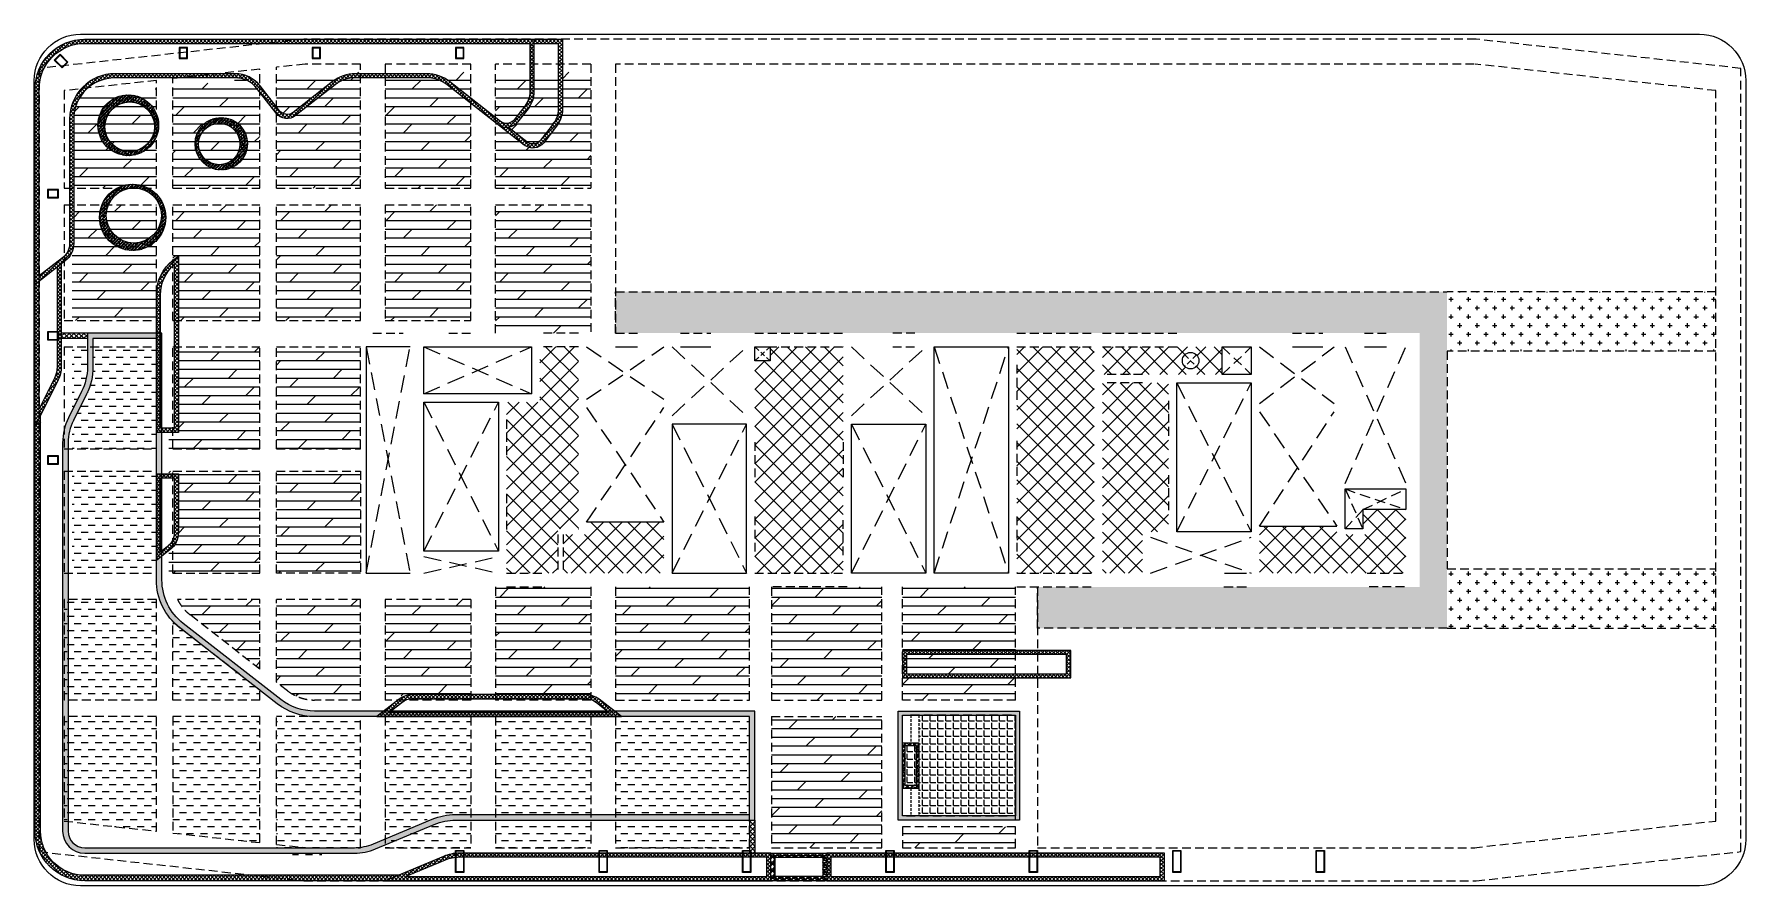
# Model space of a CAD drawing. Header units: millimetres. Extents: x 130120 to 192180, y 8270 to 39130.
import ezdxf

# ---------------------------------------------------------------- set-up
doc = ezdxf.new("R2010")
doc.units = ezdxf.units.MM
doc.linetypes.add('DASHED2', pattern=[9.524999999999999, 6.35, -3.175])
doc.linetypes.add('HIDDEN2', pattern=[4.762499999999999, 3.175, -1.5875])
for name, color, linetype, lineweight in [('NDC_S_BEAM', 3, 'HIDDEN2', 20), ('NDC_S_HATCH COLUMN AND WALL', 251, 'Continuous', 13), ('NDC_S_HATCH MATERIAL', 8, 'Continuous', 13), ('NDC_S_OPENING', 9, 'DASHED2', 13), ('NDC_S_SLAB', 2, 'Continuous', 20), ('NDC_S_TEXT SYMBOL', 7, 'Continuous', 20), ('NDC_Table', 3, 'Continuous', 20)]:
    doc.layers.add(name, color=color, linetype=linetype, lineweight=lineweight)
pattern_1 = [(49.99999999999999, (150, 0), (143.4520365201507, -12.55042699651902), [15, -165]), (355, (150, 0), (-27.7502667226, 150.4384267400024), [12, -132]), (100.4514, (161.9543359999998, -1.045868), (115.7018763428043, 137.8879084121907), [12.748038, -140.2284224]), (46.18420000000002, (150, 40), (213.4482097251289, -33.10380286580362), [22.49999999999998, -247.4999999999999]), (96.6356, (167.7873490000002, 37.2413386), (186.9325411097407, 194.8235741800883), [19.1220576, -210.3426]), (351.1842, (150, 40), (186.9323890267254, 194.8237201850649), [18, -198]), (21, (170, 30), (119.3814104236923, -80.52377813306776), [15, -165]), (326.0000000000001, (170, 30), (48.66306638431634, 145.0300090093706), [12, -132]), (71.4514, (179.9484466000004, 23.2896788), (168.044525716298, 64.50609934199048), [12.748038, -140.2284224]), (37.50000000000001, (150, 0), (2.431971063458134, 66.5787707662623), [0, -130.4, 0, -134, 0, -132.5]), (7.499999999999999, (150, 0), (52.61390748842972, 78.88234237647205), [0, -76.39999999999999, 0, -127.4, 0, -50.5]), (327.5, (105.3999999999996, 0), (106.7644872344818, -4.510974346875951), [0, -50, 0, -156, 0, -207]), (317.5, (85.39999999999964, 0), (116.6372338684772, 20.02099646646354), [0, -65, 0, -103.6, 0, -147]), (45, (150, 0), (-60.10407640085654, 60.10407640085654), []), (45, (150, 24.5), (-60.10407640085654, 60.10407640085654), [])]
pattern_2 = [(49.99999999999999, (-161300.0000000023, -10649.99999999988), (215.178054780226, -18.82564049477853), [22.5, -247.5]), (355, (-161300.0000000023, -10649.99999999988), (-41.6254000839, 225.6576401100035), [18, -198]), (100.4514, (-161282.0684960023, -10651.56880199988), (173.5528145142065, 206.8318626182861), [19.122057, -210.3426336]), (46.18420000000002, (-161300.0000000023, -10589.99999999988), (320.1723145876933, -49.65570429870542), [33.74999999999999, -371.2499999999999]), (96.6356, (-161273.3189765023, -10594.13799209988), (280.398811664611, 292.2353612701325), [28.6830864, -315.5139]), (351.1842, (-161300.0000000023, -10589.99999999988), (280.3985835400882, 292.2355802775974), [27, -297]), (21, (-161270.0000000023, -10604.99999999988), (179.0721156355385, -120.7856671996016), [22.5, -247.5]), (326.0000000000001, (-161270.0000000023, -10604.99999999988), (72.99459957647451, 217.5450135140559), [18, -198]), (71.4514, (-161255.0773301023, -10615.06548179988), (252.066788574447, 96.75914901298572), [19.122057, -210.3426336]), (37.50000000000001, (-161300.0000000023, -10649.99999999988), (3.647956595187201, 99.86815614939344), [0, -195.6, 0, -201, 0, -198.75]), (7.499999999999999, (-161300.0000000023, -10649.99999999988), (78.92086123264458, 118.3235135647081), [0, -114.6, 0, -191.1, 0, -75.75]), (327.5, (-161366.9000000023, -10649.99999999988), (160.1467308517227, -6.766461520313927), [0, -75, 0, -234, 0, -310.5]), (317.5, (-161396.9000000023, -10649.99999999988), (174.9558508027159, 30.03149469969532), [0, -97.5, 0, -155.4, 0, -220.5]), (45, (-161300.0000000023, -10649.99999999988), (-90.1561146012848, 90.15611460128481), []), (45, (-161300.0000000023, -10613.24999999988), (-90.1561146012848, 90.15611460128481), [])]
pattern_3 = [(45, (-170950.4237695219, 51550.00000000024), (-67.35192090801864, 67.35192090801866), []), (135, (-170950.4237695219, 51550.00000000024), (-67.35192090801866, -67.35192090801864), [])]
pattern_4 = [(0, (0, 0), (0, 317.5), []), (45, (0, 0), (-634.9995671750493, 634.9995671750494), [449.0128060534577, -898.0256121069153])]
pattern_5 = [(0, (0, 0), (254, 254), [254, -254])]
pattern_6 = [(0, (0, 0), (0, 279.4), [203.2, -76.2]), (90, (0, 0), (-279.4, 1.710831578408853e-14), [203.2, -76.2])]
pattern_7 = [(45, (0, 0), (-89.80256121069154, 89.80256121069154), []), (135, (0, 0), (-89.80256121069154, -89.80256121069152), [])]
pattern_8 = [(45, (0, 0), (-336.7596045400933, 336.7596045400933), []), (135, (0, 0), (-336.7596045400933, -336.7596045400932), [])]

# ---------------------------------------------------------------- blocks, each defined once
blk = doc.blocks.new('be vay')
at = {"layer": 'NDC_S_HATCH MATERIAL', "ltscale": 100}
h = blk.add_hatch(dxfattribs=at)
h.set_pattern_fill('BT-01', color=256, scale=30, pattern_type=2)
h.set_pattern_definition(pattern_2)
h.paths.add_polyline_path([(4399.999999982305, 3950.000000040629), (0, 3950.000000040629), (0, 0), (4399.999999982305, 0)])
h.paths.add_polyline_path([(4249.999999982305, 3800.000000040629), (4249.999999982305, 150), (150, 150), (150, 3800.000000040629)], flags=16)
h.paths.add_polyline_path([(750, 2800.000000040629), (750, 1150), (150, 1150), (150, 2800.000000040629)], flags=0)
h.paths.add_polyline_path([(650, 2700.000000040629), (650, 1250), (250, 1250), (250, 2700.000000040629)], flags=0)
h = blk.add_hatch(dxfattribs=at)
h.set_pattern_fill('BT-01', color=256, scale=30, pattern_type=2)
h.set_pattern_definition(pattern_2)
h.paths.add_polyline_path([(750, 2800.000000040629), (150, 2800.000000040629), (150, 1150), (750, 1150)])
h.paths.add_polyline_path([(650, 1250), (250, 1250), (250, 2700.000000040629), (650, 2700.000000040629)], flags=16)
at = {"layer": 'NDC_S_HATCH MATERIAL', "linetype": 'HIDDEN2', "ltscale": 30}
for p, q in [((450, 3800.000000040629), (450, 2800.000000040629)), ((750, 3800.000000040629), (750, 2800.000000040629)), ((450, 1150), (450, 150)), ((750, 1150), (750, 150))]:
    blk.add_line(p, q, dxfattribs=at)
at = {"layer": 'NDC_S_SLAB', "ltscale": 100}
for points in [[(0, 3950.000000040629), (4399.999999982305, 3950.000000040629), (4399.999999982305, 0), (0, 0)], [(150, 3800.000000040629), (4249.999999982305, 3800.000000040629), (4249.999999982305, 150), (150, 150)], [(150, 2800.000000040629), (750, 2800.000000040629), (750, 1150), (150, 1150)], [(250, 2700.000000040629), (650, 2700.000000040629), (650, 1250), (250, 1250)]]:
    blk.add_lwpolyline(points, close=True, dxfattribs=at)
blk = doc.blocks.new('bon cay')
at = {"layer": 'NDC_S_HATCH MATERIAL', "ltscale": 100}
h = blk.add_hatch(dxfattribs=at)
h.set_pattern_fill('ANSI37', color=256, scale=30)
h.set_pattern_definition(pattern_3)
h.paths.add_polyline_path([(-22861.62414720701, 30500.00000000012), (-39150.42376952045, 30500.00000000012, 0.414213562373095), (-40950.42376951966, 28700.00000000091), (-40950.42376951966, 21611.94030444441), (-39858.62386272007, 22462.91664894258, 0.2311726953961209), (-39550.42376951966, 23093.89434400944), (-39550.42376951966, 27599.99999999995, -0.4142135623730833), (-38050.42376951972, 29099.99999999995), (-33693.55954603988, 29100.00000000012, -0.231172695445911), (-32904.83742709004, 28714.74988335056), (-32205.57179482741, 27817.59433094753, 0.4142135623898845), (-31503.83579365481, 27730.6082131655), (-30072.19315344151, 28846.46654277162, -0.1670454521100661), (-29334.49329336657, 29100.00000007422), (-26749.96647205338, 29100.00000007422, -0.167100832947946), (-26012.06265819908, 28846.30754072858), (-24159.86045695777, 27402.01273210834, 0.4142135623252873), (-23458.1057259627, 27488.84761821068), (-23073.03453009541, 27982.67319462555, 0.1671008329898918), (-22861.62414720701, 28597.59303963284)])
h.paths.add_polyline_path([(-29334.49329336651, 29250.00000007422, 0.1670454521101088), (-30164.40563595103, 28964.77486060873), (-31596.0482761639, 27848.91653100279, -0.4142135623897748), (-32087.26347698428, 27909.80681345003), (-32786.52910924502, 28806.96236584977, 0.2311726954457752), (-33693.55954604401, 29249.99999999983), (-38050.42376951964, 29249.99999999995, 0.4142135623731028), (-39700.42376951966, 27599.99999999995), (-39700.42376951966, 23093.89434400958, -0.2311726953961165), (-39950.83634524498, 22581.22496676772), (-40800.42376951966, 21919.03513130587), (-40800.42376951966, 28700.00000000085, -0.4142135623730919), (-39150.4237695206, 30349.99999999995), (-23011.62414720701, 30350.00000000012), (-23011.62414720701, 28597.59303963256, -0.1671008329899068), (-23191.32297266219, 28074.91117137628), (-23576.39416852844, 27581.08559496279, -0.414213562325276), (-24067.62248022712, 27520.30117469091), (-25919.82468146709, 28964.59598331016, 0.1671008329479278), (-26749.96647205297, 29250.00000007399)], flags=16)
h = blk.add_hatch(dxfattribs=at)
h.set_pattern_fill('ANSI37', color=256, scale=30)
h.set_pattern_definition(pattern_3)
h.paths.add_polyline_path([(-22038.90377858427, 27349.29540317282, 0.1671008329807124), (-21827.49339571781, 27964.21524815194), (-21827.49339571781, 30500.00000000012), (-22861.62414720701, 30500.00000000012), (-22861.62414720701, 30350.00000000012), (-21977.49339571781, 30350.00000000012), (-21977.49339571781, 27964.21524815215, -0.1671008329807276), (-22157.19222115431, 27441.53337991985), (-22626.15838953451, 26840.11865214498, -0.4142135623357106), (-23117.38670124198, 26779.33423186308), (-23786.0396646852, 27300.73087161561, -0.2015127546240709), (-24159.86045695771, 27402.01273210831), (-23209.6246779717, 26661.04578927975, 0.4142135623356868), (-22507.86994696574, 26747.88067539623)])
h = blk.add_hatch(dxfattribs=at)
h.set_pattern_fill('ANSI37', color=256, scale=30)
h.set_pattern_definition(pattern_3)
h.paths.add_polyline_path([(-40000.42376951966, 22352.3942303318), (-40150.42376951966, 22235.48045256011), (-40150.42376951966, 18622.13595505513, -0.1164338214662838), (-40245.43929762079, 18219.64371910228), (-40800.42376951966, 17109.67477530923), (-40800.42376951966, 21728.8540822161), (-40950.42376951966, 21611.94030444441), (-40950.42376951966, 16474.26457868634), (-40111.27521897093, 18152.5616797767, 0.1164338214662822), (-40000.42376951966, 18622.13595505487)])
h = blk.add_hatch(dxfattribs=at)
h.set_pattern_fill('ANSI37', color=256, scale=30)
h.set_pattern_definition(pattern_3)
h.paths.add_polyline_path([(-35750.4237695178, 22644.61695113988), (-35934.29552173123, 22501.23896726061, 0.2311159398773512), (-36550.4237695178, 21239.49558003939), (-36550.4237695178, 16250.00000005181), (-35750.4237695178, 16250.00000005181)])
h.paths.add_polyline_path([(-35900.4237695178, 16400.00000005181), (-36400.4237695178, 16400.00000005181), (-36400.4237695178, 21239.49558003935, -0.2174286857377885), (-35900.4237695178, 22334.94069504971)], flags=16)
h = blk.add_hatch(dxfattribs=at)
h.set_pattern_fill('ANSI37', color=256, scale=30)
h.set_pattern_definition(pattern_3)
h.paths.add_polyline_path([(-27777.48083706608, 200.0000000000073), (-39150.42376952039, 200.0000000000073, -0.4142135623730951), (-40750.42376952013, 1799.99999999976), (-40750.42376952013, 16874.26457868371), (-40950.42376951966, 16474.26457868634), (-40950.42376951966, 1800.000000000298, 0.4142135623730949), (-39150.42376951949, 1.236912794411182e-10), (-28255.92073304456, 1.236912794411182e-10)])
h = blk.add_hatch(dxfattribs=at)
h.set_pattern_fill('ANSI37', color=256, scale=30)
h.set_pattern_definition(pattern_3)
h.paths.add_polyline_path([(-35750.4237695178, 14750.00000005181), (-36550.4237695178, 14750.00000005181), (-36550.4237695178, 11608.50899357681), (-36058.6238629391, 11991.83022653922, 0.2311726954883289), (-35750.4237695178, 12622.80792177827)])
h.paths.add_polyline_path([(-35900.4237695178, 12622.80792177844, -0.231172695488205), (-36150.83634542237, 12110.1385443969), (-36400.4237695178, 11915.60382030183), (-36400.4237695178, 14600.00000005181), (-35900.4237695178, 14600.00000005181)], flags=16)
h = blk.add_hatch(dxfattribs=at)
h.set_pattern_fill('ANSI37', color=256, scale=30)
h.set_pattern_definition(pattern_3)
h.paths.add_polyline_path([(-3397.489956708625, 8350.000000058615), (-9500.423769519199, 8350.000000058615), (-9500.423769519199, 7350.000000058615), (-3397.489956708625, 7350.000000058615)])
h.paths.add_polyline_path([(-9350.423769519199, 7500.000000058615), (-9350.423769519199, 8200.000000058615), (-3547.489956708625, 8200.000000058615), (-3547.489956708625, 7500.000000058615)], flags=16)
h = blk.add_hatch(dxfattribs=at)
h.set_pattern_fill('ANSI37', color=256, scale=30)
h.set_pattern_definition(pattern_3)
h.paths.add_polyline_path([(-20501.74895680952, 6580.977695182875, 0.1670454521045824), (-20993.54886351258, 6750.000000040753), (-27254.56094546386, 6750.000000040753, 0.1670454520760825), (-27746.36085209693, 6580.977695237423), (-28555.90320146689, 5950.000000040811), (-19692.20660769471, 5950.000000040811)])
h.paths.add_polyline_path([(-20993.54886350411, 6600.000000040753), (-27254.56094546375, 6600.000000040753, 0.1670454520761101), (-27654.14836960318, 6462.669377388003), (-28119.45201189863, 6100.000000040753), (-20128.65779718384, 6100.000000040636), (-20593.96143932315, 6462.669377348997, 0.1670454521045624)], flags=16)
h = blk.add_hatch(dxfattribs=at)
h.set_pattern_fill('ANSI37', color=256, scale=30)
h.set_pattern_definition(pattern_3)
h.paths.add_polyline_path([(-14269.87590180198, 1000.000000000124), (-25562.81858942853, 1000.000000000124, 0.09931164012319335), (-26141.34345580504, 883.9468844519724), (-28255.92073304486, 7.275957614183426e-12), (-14269.87590180198, -1.127773430198431e-09)])
h.paths.add_polyline_path([(-27508.17062270464, 149.9999999999418), (-26083.49096916738, 745.5521960067927, -0.09931164012319335), (-25562.81858942853, 850.0000000001237), (-14419.87590180198, 850.0000000001237), (-14419.87590180198, 149.9999999988868)], flags=16)
h = blk.add_hatch(dxfattribs=at)
h.set_pattern_fill('GRAVEL', color=256, scale=10)
h.set_pattern_definition([(228.0127875, (-170917.5437695219, -8195.99999999976), (-2032.000000159581, -2285.999999858178), [34.172144, -3383.0483639565]), (184.969741, (-170940.4037695219, -8221.39999999976), (3047.99999879405, 254.0000144697924), [58.64047199999999, -5805.404889352398]), (132.5104471, (-170998.8237695219, -8226.47999999976), (2540.000001072749, -2793.999999024596), [41.348152, -4093.47227941]), (267.273689, (-171097.8837695219, -8289.97999999976), (254.0000005319725, 5079.999999973314), [53.40045199999999, -5286.643742573799]), (292.83365418, (-171100.4237695219, -8343.31999999976), (-1270.000000106341, 3047.999999955546), [52.36336999999999, -5183.980774534399]), (357.2736889999999, (-171080.1037695219, -8391.57999999976), (-5079.999999973314, 254.0000005319728), [53.40045199999999, -5286.643742573799]), (37.69424047, (-171026.7637695219, -8394.11999999976), (-3301.99999985359, -2540.000000190041), [70.61936599999999, -6991.311531424701]), (72.25532837, (-170970.8837695219, -8350.93999999976), (1778.000000477929, 5587.999999847885), [66.671952, -6600.5256601905]), (121.42956562, (-170950.5637695219, -8287.43999999976), (-2032.000000288312, 3301.999999822602), [53.5813, -5304.554569871201]), (175.2363583, (-170978.5037695219, -8241.71999999976), (2793.999999959952, -254.0000004389256), [61.17132799999999, -2997.393694999999]), (222.3974378, (-171039.4637695219, -8236.63999999976), (-3047.999999902466, -2794.000000106399), [79.107792, -7831.677251217699]), (138.81407483, (-170846.4237695219, -8292.51999999976), (-1777.999999893351, 1524.000000123918), [27.000454, -2673.0565824344]), (171.4692344, (-170866.7437695219, -8274.73999999976), (3302.000000088965, -507.9999994237343), [51.36819799999999, -5085.463899704]), (225, (-170917.5437695219, -8267.11999999976), (-3.552713678800501e-14, -254.0000000000239), [35.920934, -323.2893108428]), (203.19859051, (-170935.3237695219, -8236.63999999976), (1270.000000034609, 507.9999999109334), [19.34413199999999, -1915.062236889399]), (291.80140949, (-170953.1037695219, -8244.25999999976), (-254.0000000531496, 761.9999999822871), [27.356562, -1340.475299]), (30.96375653, (-170942.9437695219, -8269.65999999976), (762.0000000186383, 507.9999999721125), [44.43196599999999, -1436.629815291]), (161.56505118, (-170904.8437695219, -8246.79999999976), (508.0000000132583, -253.9999999733753), [32.128714, -771.0898116828]), (16.389540334, (-171100.4237695219, -8244.25999999976), (2540.000000000015, 762.0000000000243), [45.00880000000001, -4455.882667253901]), (70.34617594, (-171057.2437695219, -8231.55999999976), (-1016.000000092931, -2793.999999967041), [37.759894, -3738.22156782]), (293.19859051, (-170904.8437695219, -8195.99999999976), (-507.9999999113262, 1270.000000035529), [38.68800999999999, -1895.718358889399]), (343.6104596700001, (-170889.6037695219, -8231.55999999976), (-2540.000000053229, 761.9999998222859), [45.00879999999999, -4455.882667253998]), (339.44395478, (-171100.4237695219, -8401.73999999976), (-1269.999999999986, 508.000000000021), [43.40351999999998, -2126.773431310599]), (294.7751406, (-171059.7837695219, -8416.97999999976), (-1270.000001511693, 2793.999999312726), [36.36721199999999, -3600.359338072]), (66.80140949, (-170902.3037695219, -8449.99999999976), (507.9999999202298, 1270.00000003193), [38.68801000000001, -1895.7183588894]), (17.35402464, (-170887.0637695219, -8414.43999999976), (-3301.999999934302, -1016.000000213246), [42.57827400000001, -4215.237598019999]), (69.44395478, (-171026.7637695219, -8449.99999999976), (-508.0000000088461, -1269.999999996463), [21.70176, -2148.4751913106]), (101.309932474, (-170917.5437695219, -8449.99999999976), (-254.00000000004, 1016.000000000037), [12.95146, -1282.1994964526]), (165.963756532, (-170920.0837695219, -8437.29999999976), (761.9999999999513, -253.9999999999865), [52.36337, -994.9054589069]), (186.00900596, (-170970.8837695219, -8424.59999999976), (2539.999999986537, 254.0000001329354), [48.52669999999998, -4804.136486333698]), (303.69006753, (-170942.9437695219, -8292.51999999976), (-254.0000000352969, 507.9999999823702), [36.632388, -879.177635968]), (353.15722659, (-170922.6237695219, -8322.99999999976), (4318.000000026568, -507.9999997739394), [63.955676, -6331.600906503099]), (60.9453959, (-170859.1237695219, -8330.61999999976), (-1016.000000027969, -1777.999999984025), [26.150824, -2588.939231811]), (90, (-170846.4237695219, -8307.75999999976), (-254, 254), [15.24, -238.76]), (120.25643716, (-170975.9637695219, -8416.97999999976), (1015.999999875717, -1778.00000007098), [35.286696, -3493.39407732]), (48.01278749999999, (-170993.7437695219, -8386.49999999976), (2032.000000167534, 2285.99999985102), [68.344288, -3348.8762199565]), (0, (-170948.0237695219, -8335.69999999976), (254, 254), [66.04, -187.96]), (325.3048465, (-170881.9837695219, -8335.69999999976), (2540.000000962153, -1777.999998625458), [40.160956, -3975.931672414]), (254.0546040999999, (-170848.9637695219, -8358.55999999976), (-253.9999999822557, -1016.000000004475), [36.98290799999999, -1812.1650038772]), (207.64597536, (-170859.1237695219, -8394.11999999976), (-4826.000000177335, -2539.999999663075), [60.21450999999998, -5961.246442293798]), (175.42607874, (-170912.4637695219, -8422.05999999976), (-3301.999999999883, 253.9999999999478), [63.702946, -6306.584645624])])
h.paths.add_polyline_path([(-12239.8904643557, 1000.000000000124), (-14269.87590180198, 1000.000000000124), (-14269.87590180198, -1.127773430198431e-09), (-12239.8904643557, -1.127773430198431e-09)])
h.paths.add_polyline_path([(-12389.8904643557, 850.0000000001237), (-12389.8904643557, 149.9999999988722), (-14119.87590180198, 149.9999999988722), (-14119.87590180198, 850.0000000001237)], flags=16)
h = blk.add_hatch(dxfattribs=at)
h.set_pattern_fill('ANSI37', color=256, scale=30)
h.set_pattern_definition(pattern_3)
h.paths.add_polyline_path([(2.328306436538696e-09, 1000.000000000116), (-12239.8904643557, 1000.000000000116), (-12239.8904643557, 0), (2.328306436538696e-09, 0)])
h.paths.add_polyline_path([(-149.9999999976717, 850.0000000001164), (-149.9999999976717, 150), (-12089.8904643557, 150), (-12089.8904643557, 850.0000000001164)], flags=16)
at = {"layer": 'NDC_S_HATCH MATERIAL'}
for points in [[(-22861.62414720701, 30500.00000000012), (-22861.62414720701, 28597.59303963307, -0.1671008329898981), (-23073.03453009529, 27982.67319462571), (-23458.10572595662, 27488.84761821846, -0.4142135623312029), (-24159.86045695795, 27402.01273210848), (-26012.06265819911, 28846.3075407286, 0.1671008329479522), (-26749.96647205343, 29100.00000007422), (-29334.49329336639, 29100.00000007422, 0.1670454521100818), (-30072.19315344142, 28846.46654277168), (-31503.8357936549, 27730.60821316543, -0.4142135623898835), (-32205.57179482747, 27817.59433094762), (-32904.83742712718, 28714.74988339819, 0.2311726954300166), (-33693.55954603991, 29100.00000000012), (-38050.42376951966, 29099.99999999995, 0.414213562373095), (-39550.42376951966, 27599.99999999995), (-39550.42376951966, 23093.89434400958, -0.231172695397352), (-39858.62386272289, 22462.91664894037), (-40950.42376951966, 21611.94030444441)], [(-14269.87590180201, -9.531504474580288e-10), (-28255.92073304439, 1.236912794411182e-10), (-39150.42376951966, 1.236912794411182e-10, -0.4142135623730382), (-40950.42376951966, 1800.000000000124), (-40950.42376951966, 28700.00000000012, -0.4142135623733507), (-39150.42376951966, 30500.00000000012), (-21827.49339571781, 30500.00000000012)], [(-21827.49339571781, 30500.00000000012), (-21827.49339571781, 27964.21524815169, -0.1671008329817942), (-22038.903778587, 27349.2954031693), (-22507.86994695524, 26747.88067540969, -0.4142135623458502), (-23209.62467797194, 26661.04578927992), (-24554.15526555013, 27709.47265453707)], [(-22861.62414720701, 30350.00000000012), (-21977.49339571781, 30350.00000000012), (-21977.49339571781, 27964.21524815169, -0.1671008329818015), (-22157.19222115679, 27441.53337991669), (-22626.15838952549, 26840.11865215656, -0.4142135623461159), (-23117.3867012402, 26779.3342318617), (-23786.03966468526, 27300.73087161565)], [(-40000.42376951966, 22352.39423033183), (-40000.42376951966, 18622.13595505444, -0.1164338214660018), (-40111.27521897061, 18152.56167977735), (-40950.42376951966, 16474.26457868634)], [(-40150.42376951966, 22235.48045256013), (-40150.42376951966, 18622.13595505444, -0.1164338214660209), (-40245.43929762067, 18219.6437191025), (-40800.42376951966, 17109.67477530923), (-40800.42376951966, 21728.85408221611)], [(-27777.48083706619, 200.0000000000073), (-39150.42376952013, 200.0000000000073, -0.4142135623731857), (-40750.42376952013, 1800.000000000007), (-40750.42376952013, 16874.26457868372)], [(-36550.4237695178, 11608.50899347134), (-36550.4237695178, 14750.00000005181), (-35750.4237695178, 14750.00000005181), (-35750.4237695178, 12622.80792177842, -0.2311726955475928), (-36058.62386308098, 11991.83022642864), (-36550.4237695178, 11608.50899357681)], [(-19692.20660769471, 5950.000000040811), (-20501.7489568796, 6580.977695237503, 0.1670454520760059), (-20993.54886351246, 6750.000000040753), (-27254.56094546383, 6750.000000040753, 0.1670454520589258), (-27746.36085205479, 6580.977695270274), (-28555.90320146689, 5950.000000040811), (-19692.20660769471, 5950.000000040811)]]:
    blk.add_lwpolyline(points, format="xyb", dxfattribs=at)
for points in [[(-40800.42376951966, 21919.03513130587), (-40800.42376951966, 28700.00000000012, -0.4142135623733844), (-39150.42376951966, 30349.99999999995), (-23011.62414720701, 30350.00000000012), (-23011.62414720701, 28597.59303963307, -0.1671008329898704), (-23191.32297266182, 28074.91117137677), (-23576.39416852314, 27581.08559496958, -0.4142135623315102), (-24067.62248022621, 27520.3011746902), (-25919.82468146738, 28964.59598331038, 0.1671008329479496), (-26749.96647205343, 29250.00000007399), (-29334.49329336639, 29250.00000007422, 0.1670454521100355), (-30164.40563595062, 28964.77486060904), (-31596.0482761641, 27848.91653100262, -0.4142135623899618), (-32087.26347698458, 27909.80681345042), (-32786.52910928475, 28806.96236590076, 0.2311726954300347), (-33693.55954603991, 29249.99999999983), (-38050.42376951966, 29249.99999999995, 0.4142135623730951), (-39700.42376951966, 27599.99999999995), (-39700.42376951966, 23093.89434400958, -0.2311726953973822), (-39950.83634524746, 22581.2249667658)], [(-35750.4237695178, 22644.61695113988), (-35750.4237695178, 16250.00000005181), (-36550.4237695178, 16250.00000005181), (-36550.4237695178, 21239.49558003923, -0.2311159398773243), (-35934.29552173149, 22501.23896726041)], [(-35900.4237695178, 22334.94069504971), (-35900.4237695178, 16400.00000005181), (-36400.4237695178, 16400.00000005181), (-36400.4237695178, 21239.49558003923, -0.2174286857378103)], [(-35900.4237695178, 14600.00000005181), (-35900.4237695178, 12622.80792177842, -0.2311726955476114), (-36150.83634553803, 12110.13854430675), (-36400.4237695178, 11915.60382030183), (-36400.4237695178, 14600.00000005181)], [(-20128.65779718384, 6100.000000040636), (-28119.45201189863, 6100.000000040753), (-27654.14836956887, 6462.66937741475, -0.1670454520588784), (-27254.56094546383, 6600.000000040753), (-20993.54886351246, 6600.000000040753, -0.1670454520761199), (-20593.96143938648, 6462.669377398364)], [(-14269.87590180198, 1000.000000000124), (-25562.81858942844, 1000.000000000124, 0.0993116401231972), (-26141.34345580498, 883.9468844519943), (-28255.92073304486, 7.275957614183426e-12), (-14269.87590180198, -1.127773430198431e-09)], [(-14419.87590180198, 850.0000000001237), (-25562.81858942844, 850.0000000001237, 0.09931164012319885), (-26083.49096916732, 745.5521960068145), (-27508.17062270464, 149.9999999999418), (-14419.87590180198, 149.9999999988868)]]:
    blk.add_lwpolyline(points, format="xyb", close=True, dxfattribs=at)
for points in [[(-9500.423769519199, 8350.000000058615), (-9500.423769519199, 7350.000000058615), (-3397.489956708625, 7350.000000058615), (-3397.489956708625, 8350.000000058615)], [(-9350.423769519199, 8200.000000058615), (-9350.423769519199, 7500.000000058615), (-3547.489956708625, 7500.000000058615), (-3547.489956708625, 8200.000000058615)], [(-14269.87590180198, 1000.000000000124), (-12239.8904643557, 1000.000000000124), (-12239.8904643557, -1.127773430198431e-09), (-14269.87590180198, -1.127773430198431e-09)], [(-14119.87590180198, 850.0000000001237), (-12389.8904643557, 850.0000000001237), (-12389.8904643557, 149.9999999988722), (-14119.87590180198, 149.9999999988722)], [(2.328306436538696e-09, 1000.000000000116), (-12239.8904643557, 1000.000000000116), (-12239.8904643557, 0), (2.328306436538696e-09, 0)], [(-149.9999999976717, 850.0000000001164), (-12089.8904643557, 850.0000000001164), (-12089.8904643557, 150), (-149.9999999976717, 150)]]:
    blk.add_lwpolyline(points, close=True, dxfattribs=at)
blk = doc.blocks.new('wall cutian')
at = {"layer": 'NDC_S_HATCH COLUMN AND WALL', "ltscale": 100}
h = blk.add_hatch(color=256, dxfattribs=at)
h.dxf.hatch_style = 1
h.paths.add_polyline_path([(357.5378797545854, 29324.59415585942), (145.4058453983453, 29112.46212150372), (428.2485578726337, 28829.61940902875), (640.3805922288739, 29041.75144338445)])
h.paths.add_polyline_path([(612.0963209813926, 29041.75144338448), (428.2485578726628, 28857.9036802762), (173.6901166458119, 29112.46212150368), (357.5378797545418, 29296.30988461195)], flags=16)
h = blk.add_hatch(color=256, dxfattribs=at)
h.dxf.hatch_style = 1
h.paths.add_polyline_path([(4975.000000000029, 29570.00000125788), (4675.000000000029, 29570.00000125788), (4675.000000000029, 29170.00000125788), (4975.000000000029, 29170.00000125788)])
h.paths.add_polyline_path([(4955.000000000029, 29190.00000125788), (4695.000000000029, 29190.00000125788), (4695.000000000029, 29550.00000125788), (4955.000000000029, 29550.00000125788)], flags=16)
h = blk.add_hatch(color=256, dxfattribs=at)
h.dxf.hatch_style = 1
h.paths.add_polyline_path([(9800.000000000087, 29570.00000125788), (9500.000000000087, 29570.00000125788), (9500.000000000087, 29170.00000125788), (9800.000000000087, 29170.00000125788)])
h.paths.add_polyline_path([(9780.000000000087, 29190.00000125788), (9520.000000000087, 29190.00000125788), (9520.000000000087, 29550.00000125788), (9780.000000000087, 29550.00000125788)], flags=16)
h = blk.add_hatch(color=256, dxfattribs=at)
h.dxf.hatch_style = 1
h.paths.add_polyline_path([(15000.00000000009, 29570.00000125788), (14700.00000000009, 29570.00000125788), (14700.00000000009, 29170.00000125788), (15000.00000000009, 29170.00000125788)])
h.paths.add_polyline_path([(14980.00000000009, 29190.00000125788), (14720.00000000009, 29190.00000125788), (14720.00000000009, 29550.00000125788), (14980.00000000009, 29550.00000125788)], flags=16)
h = blk.add_hatch(color=256, dxfattribs=at)
h.dxf.hatch_style = 1
h.paths.add_polyline_path([(-99.99999999976717, 24420.00000125753), (-99.99999999976717, 24120.00000125753), (300.0000000002328, 24120.00000125753), (300.0000000002328, 24420.00000125753)])
h.paths.add_polyline_path([(280.0000000002328, 24400.00000125753), (280.0000000002328, 24140.00000125753), (-79.99999999976717, 24140.00000125753), (-79.99999999976717, 24400.00000125753)], flags=16)
h = blk.add_hatch(color=256, dxfattribs=at)
h.dxf.hatch_style = 1
h.paths.add_polyline_path([(-99.99999999976717, 19270.00000125753), (-99.99999999976717, 18970.00000125753), (300.0000000002328, 18970.00000125753), (300.0000000002328, 19270.00000125753)])
h.paths.add_polyline_path([(280.0000000002328, 19250.00000125753), (280.0000000002328, 18990.00000125753), (-79.99999999976717, 18990.00000125753), (-79.99999999976717, 19250.00000125753)], flags=16)
h = blk.add_hatch(color=256, dxfattribs=at)
h.dxf.hatch_style = 1
h.paths.add_polyline_path([(-99.99999999976717, 14770.00000125753), (-99.99999999976717, 14470.00000125753), (300.0000000002328, 14470.00000125753), (300.0000000002328, 14770.00000125753)])
h.paths.add_polyline_path([(280.0000000002328, 14750.00000125753), (280.0000000002328, 14490.00000125753), (-79.99999999976717, 14490.00000125753), (-79.99999999976717, 14750.00000125753)], flags=16)
h = blk.add_hatch(color=256, dxfattribs=at)
h.dxf.hatch_style = 1
h.paths.add_polyline_path([(15000.00000000009, -329.9999987421179), (14700.00000000009, -329.9999987421179), (14700.00000000009, 470.0000012578821), (15000.00000000009, 470.0000012578821)])
h.paths.add_polyline_path([(14980.00000000009, 450.0000012578821), (14720.00000000009, 450.0000012578821), (14720.00000000009, -309.9999987421179), (14980.00000000009, -309.9999987421179)], flags=16)
h = blk.add_hatch(color=256, dxfattribs=at)
h.dxf.hatch_style = 1
h.paths.add_polyline_path([(20200.00000000009, -329.9999987421179), (19900.00000000009, -329.9999987421179), (19900.00000000009, 470.0000012578821), (20200.00000000009, 470.0000012578821)])
h.paths.add_polyline_path([(20180.00000000009, 450.0000012578821), (19920.00000000009, 450.0000012578821), (19920.00000000009, -309.9999987421179), (20180.00000000009, -309.9999987421179)], flags=16)
h = blk.add_hatch(color=256, dxfattribs=at)
h.dxf.hatch_style = 1
h.paths.add_polyline_path([(25400.00000000009, -329.9999987421179), (25100.00000000009, -329.9999987421179), (25100.00000000009, 470.0000012578821), (25400.00000000009, 470.0000012578821)])
h.paths.add_polyline_path([(25380.00000000009, 450.0000012578821), (25120.00000000009, 450.0000012578821), (25120.00000000009, -309.9999987421179), (25380.00000000009, -309.9999987421179)], flags=16)
h = blk.add_hatch(color=256, dxfattribs=at)
h.dxf.hatch_style = 1
h.paths.add_polyline_path([(30600.00000000009, -329.9999987421179), (30300.00000000009, -329.9999987421179), (30300.00000000009, 470.0000012578821), (30600.00000000009, 470.0000012578821)])
h.paths.add_polyline_path([(30580.00000000009, 450.0000012578821), (30320.00000000009, 450.0000012578821), (30320.00000000009, -309.9999987421179), (30580.00000000009, -309.9999987421179)], flags=16)
h = blk.add_hatch(color=256, dxfattribs=at)
h.dxf.hatch_style = 1
h.paths.add_polyline_path([(35800.00000000009, -329.9999987421179), (35500.00000000009, -329.9999987421179), (35500.00000000009, 470.0000012578821), (35800.00000000009, 470.0000012578821)])
h.paths.add_polyline_path([(35780.00000000009, 450.0000012578821), (35520.00000000009, 450.0000012578821), (35520.00000000009, -309.9999987421179), (35780.00000000009, -309.9999987421179)], flags=16)
h = blk.add_hatch(color=256, dxfattribs=at)
h.dxf.hatch_style = 1
h.paths.add_polyline_path([(41000.00000000009, -329.9999987421179), (40700.00000000009, -329.9999987421179), (40700.00000000009, 470.0000012578821), (41000.00000000009, 470.0000012578821)])
h.paths.add_polyline_path([(40980.00000000009, 450.0000012578821), (40720.00000000009, 450.0000012578821), (40720.00000000009, -309.9999987421179), (40980.00000000009, -309.9999987421179)], flags=16)
h = blk.add_hatch(color=256, dxfattribs=at)
h.dxf.hatch_style = 1
h.paths.add_polyline_path([(46200.00000000102, -329.9999987421179), (45900.00000000102, -329.9999987421179), (45900.00000000102, 470.0000012578821), (46200.00000000102, 470.0000012578821)])
h.paths.add_polyline_path([(46180.00000000102, 450.0000012578821), (45920.00000000102, 450.0000012578821), (45920.00000000102, -309.9999987421179), (46180.00000000102, -309.9999987421179)], flags=16)
at = {"layer": 'NDC_Table', "ltscale": 100}
for points in [[(428.2485578726337, 28829.61940902875), (640.3805922288739, 29041.75144338445), (357.5378797545854, 29324.59415585942), (145.4058453983453, 29112.46212150372)], [(428.2485578726628, 28857.9036802762), (612.0963209813926, 29041.75144338448), (357.5378797545418, 29296.30988461195), (173.6901166458119, 29112.46212150368)], [(4675.000000000029, 29170.00000125788), (4975.000000000029, 29170.00000125788), (4975.000000000029, 29570.00000125788), (4675.000000000029, 29570.00000125788)], [(4695.000000000029, 29190.00000125788), (4955.000000000029, 29190.00000125788), (4955.000000000029, 29550.00000125788), (4695.000000000029, 29550.00000125788)], [(9500.000000000087, 29170.00000125788), (9800.000000000087, 29170.00000125788), (9800.000000000087, 29570.00000125788), (9500.000000000087, 29570.00000125788)], [(9520.000000000087, 29190.00000125788), (9780.000000000087, 29190.00000125788), (9780.000000000087, 29550.00000125788), (9520.000000000087, 29550.00000125788)], [(14700.00000000009, 29170.00000125788), (15000.00000000009, 29170.00000125788), (15000.00000000009, 29570.00000125788), (14700.00000000009, 29570.00000125788)], [(14720.00000000009, 29190.00000125788), (14980.00000000009, 29190.00000125788), (14980.00000000009, 29550.00000125788), (14720.00000000009, 29550.00000125788)], [(300.0000000002328, 24120.00000125753), (300.0000000002328, 24420.00000125753), (-99.99999999976717, 24420.00000125753), (-99.99999999976717, 24120.00000125753)], [(280.0000000002328, 24140.00000125753), (280.0000000002328, 24400.00000125753), (-79.99999999976717, 24400.00000125753), (-79.99999999976717, 24140.00000125753)], [(300.0000000002328, 18970.00000125753), (300.0000000002328, 19270.00000125753), (-99.99999999976717, 19270.00000125753), (-99.99999999976717, 18970.00000125753)], [(280.0000000002328, 18990.00000125753), (280.0000000002328, 19250.00000125753), (-79.99999999976717, 19250.00000125753), (-79.99999999976717, 18990.00000125753)], [(300.0000000002328, 14470.00000125753), (300.0000000002328, 14770.00000125753), (-99.99999999976717, 14770.00000125753), (-99.99999999976717, 14470.00000125753)], [(280.0000000002328, 14490.00000125753), (280.0000000002328, 14750.00000125753), (-79.99999999976717, 14750.00000125753), (-79.99999999976717, 14490.00000125753)], [(14700.00000000009, 470.0000012578821), (15000.00000000009, 470.0000012578821), (15000.00000000009, -329.9999987421179), (14700.00000000009, -329.9999987421179)], [(14720.00000000009, 450.0000012578821), (14980.00000000009, 450.0000012578821), (14980.00000000009, -309.9999987421179), (14720.00000000009, -309.9999987421179)], [(19900.00000000009, 470.0000012578821), (20200.00000000009, 470.0000012578821), (20200.00000000009, -329.9999987421179), (19900.00000000009, -329.9999987421179)], [(19920.00000000009, 450.0000012578821), (20180.00000000009, 450.0000012578821), (20180.00000000009, -309.9999987421179), (19920.00000000009, -309.9999987421179)], [(25100.00000000009, 470.0000012578821), (25400.00000000009, 470.0000012578821), (25400.00000000009, -329.9999987421179), (25100.00000000009, -329.9999987421179)], [(25120.00000000009, 450.0000012578821), (25380.00000000009, 450.0000012578821), (25380.00000000009, -309.9999987421179), (25120.00000000009, -309.9999987421179)], [(30300.00000000009, 470.0000012578821), (30600.00000000009, 470.0000012578821), (30600.00000000009, -329.9999987421179), (30300.00000000009, -329.9999987421179)], [(30320.00000000009, 450.0000012578821), (30580.00000000009, 450.0000012578821), (30580.00000000009, -309.9999987421179), (30320.00000000009, -309.9999987421179)], [(35500.00000000009, 470.0000012578821), (35800.00000000009, 470.0000012578821), (35800.00000000009, -329.9999987421179), (35500.00000000009, -329.9999987421179)], [(35520.00000000009, 450.0000012578821), (35780.00000000009, 450.0000012578821), (35780.00000000009, -309.9999987421179), (35520.00000000009, -309.9999987421179)], [(40700.00000000009, 470.0000012578821), (41000.00000000009, 470.0000012578821), (41000.00000000009, -329.9999987421179), (40700.00000000009, -329.9999987421179)], [(40720.00000000009, 450.0000012578821), (40980.00000000009, 450.0000012578821), (40980.00000000009, -309.9999987421179), (40720.00000000009, -309.9999987421179)], [(45900.00000000102, 470.0000012578821), (46200.00000000102, 470.0000012578821), (46200.00000000102, -329.9999987421179), (45900.00000000102, -329.9999987421179)], [(45920.00000000102, 450.0000012578821), (46180.00000000102, 450.0000012578821), (46180.00000000102, -309.9999987421179), (45920.00000000102, -309.9999987421179)]]:
    blk.add_lwpolyline(points, close=True, dxfattribs=at)

msp = doc.modelspace()

# ---------------------------------------------------------------- hatches: boundary and pattern name
at = {"layer": 'NDC_S_HATCH MATERIAL', "ltscale": 100}
h = msp.add_hatch(dxfattribs=at)
h.set_pattern_fill('DOLMIT', color=256, scale=50)
h.set_pattern_definition(pattern_4)
h.paths.add_polyline_path([(134549.9999999998, 31658.28799951338, -0.673514139807998), (132489.075346413, 32494.23580939532, -0.0977051037018117), (132578.9947175944, 32950.00000009246), (131550.0000000022, 32950.00000009246), (131550.0000000022, 31543.8943440092, -0.0890898866618841), (131500.0000000028, 31265.50612586911), (131500.0000000028, 28750.00000018549), (134550.0000000041, 28750.0000001855), (134550.0000000041, 29689.49558003899)])
h.paths.add_polyline_path([(138299.9999999998, 32950.00000009246), (135149.9999999998, 32950.00000009246), (135149.9999999998, 30938.49517971538, -0.003211814490774162), (135166.1282477906, 30951.23896726036), (135350.0000000041, 31094.61695113964), (135350.0000000041, 28750.0000001855), (138299.9999999998, 28750.0000001855)])
h.paths.add_polyline_path([(134549.9999999998, 32950.00000009246), (132811.081612333, 32950.00000009246, 0.09963841758103217), (132733.2129052457, 32563.12291543768, 0.7316511889086885), (134549.9999999998, 31986.18371427066)], flags=17)
h.paths.add_polyline_path([(134549.9999999998, 35416.9399547598, -0.8226194366439085), (132431.7927082506, 35833.17776062177, -0.8226194366439085), (134549.9999999998, 36249.41556648373), (134549.9999999998, 37153.34163757252), (131779.9940395834, 36848.17595835766, 0.1412022010295219), (131550.0000000022, 36049.99999999971), (131550.0000000022, 33550.00000009246), (133118.6702503263, 33550.00000009246, -0.2528655692111041), (134259.4804424996, 33550.00000009246), (134549.9999999998, 33550.00000009246)])
h.paths.add_polyline_path([(138299.9999999998, 37030.78749722435), (138195.5863424319, 37164.74988335032, 0.1504054561463433), (137713.4287677961, 37501.84987270542), (135149.9999999998, 37219.44236448265), (135149.9999999998, 33550.00000009246), (138299.9999999998, 33550.00000009245)])
h.paths.add_polyline_path([(135950.7699017254, 35162.4590764374, -1), (137850.7699017254, 35162.4590764374, -1)], flags=16)
h.paths.add_polyline_path([(136079.1329718818, 35151.0053099154, -1), (137579.1329718818, 35151.0053099154, -1)], flags=0)
h.paths.add_polyline_path([(137579.1329718818, 35151.0053099154, 1), (136079.1329718818, 35151.0053099154, 1)], flags=0)
h.paths.add_polyline_path([(134482.4604787462, 35777.93589760107, 1), (132682.4604787462, 35777.93589760107, 1)], flags=17)
h = msp.add_hatch(dxfattribs=at)
h.set_pattern_fill('DOLMIT', color=256, scale=50)
h.set_pattern_definition(pattern_4)
h.paths.add_polyline_path([(150300.0000009711, 37749.99999999942), (149272.9303738041, 37749.99999999942), (149272.9303738041, 36414.2152481517, -0.1671008329807123), (149061.5199909376, 35799.29540317258), (148592.5538225562, 35197.88067539599, -0.4142135623357142), (147890.7990915501, 35111.04578927954), (146850.0000000029, 35922.63143782834), (146850.0000000029, 33550.00000009246), (150300.0000009707, 33550.00000009246)])
h.paths.add_polyline_path([(148943.2315483676, 35891.53337991962, 0.1671008329807275), (149122.9303738041, 36414.21524815191), (149122.9303738041, 37749.99999999942), (148238.7996223149, 37749.99999999942), (148238.7996223149, 37047.5930396326, -0.1671008329898921), (148027.3892394265, 36432.67319462531), (147642.3180435592, 35938.84761821044, -0.1963145652309572), (147314.3841048367, 35750.73087161537), (147983.0370682799, 35229.33423186284, 0.4142135623357106), (148474.2653799874, 35290.11865214474)], flags=17)
h.paths.add_polyline_path([(148088.7996223149, 37047.59303963232), (148088.7996223149, 37749.99999999942), (146850.0000000029, 37749.99999999942), (146850.0000000029, 36112.8444418115), (147032.8012892948, 35970.30117469067, 0.4142135623252758), (147524.0296009935, 36031.08559496255), (147909.1007968597, 36524.91117137603, 0.1671008329899068)], flags=17)
h.paths.add_polyline_path([(145950.0000000028, 36624.42594324845), (145088.3611113228, 37296.30754072834, 0.1671008329479459), (144350.4572974685, 37550.00000007398), (142849.9999999983, 37550.00000007398), (142850.0000000003, 33550.00000009246), (145950.0000000025, 33550.00000009246)])
h.paths.add_polyline_path([(145950.0000000029, 37749.99999999942), (142849.9999999982, 37749.99999999942), (142849.9999999983, 37700.00000007389), (144350.4572974689, 37700.00000007375, -0.1671008329479277), (145180.5990880548, 37414.59598330992), (145950.0000000028, 36814.63894723173)])
h.paths.add_polyline_path([(141949.9999999983, 37550.00000007398), (141765.9304761553, 37550.00000007398, 0.1670454521100661), (141028.2306160804, 37296.46654277138), (140350.0000000023, 36767.83651940755), (140350.0000000023, 33550.00000009245), (141950.0000000003, 33550.00000009246)])
h.paths.add_polyline_path([(140350.0000000023, 36767.83651940755), (139596.5879758671, 36180.60821316526, -0.4093677536882057), (138899.9999999998, 36261.10112509477), (138899.9999999998, 33550.00000009245), (140350.0000000023, 33550.00000009245)])
h.paths.add_polyline_path([(140350.0000000023, 36958.0175684777), (140350.0000000023, 37749.99999999942), (139965.9013703869, 37749.99999999942), (138899.9999999998, 37632.57190767094), (138899.9999999998, 36504.99110405088), (139013.1602925376, 36359.8068134498, 0.4142135623897783), (139504.375493358, 36298.91653100255)])
h.paths.add_polyline_path([(141765.9304761554, 37700.00000007398), (141949.9999999983, 37700.00000007397), (141949.9999999982, 37749.99999999942), (140350.0000000023, 37749.99999999942), (140350.0000000023, 36958.0175684777), (140936.0181335709, 37414.77486060849, -0.1670454521101088)])
h = msp.add_hatch(dxfattribs=at)
h.set_pattern_fill('BT-01', color=256, scale=20, pattern_type=2)
h.set_pattern_definition(pattern_1)
h.paths.add_polyline_path([(132431.7927082506, 35833.17776062177, 1), (134631.7927082506, 35833.17776062177, 1)])
h.paths.add_polyline_path([(134482.4604787462, 35777.93589760107, -1), (132682.4604787462, 35777.93589760107, -1)], flags=16)
h = msp.add_hatch(dxfattribs=at)
h.set_pattern_fill('BT-01', color=256, scale=20, pattern_type=2)
h.set_pattern_definition([(49.99999999999999, (150, 0), (143.4520365201507, -12.55042699651902), [15, -165]), (355, (150, 0), (-27.7502667226, 150.4384267400024), [12, -132]), (100.4514, (161.9543360000007, -1.045868), (115.7018763428043, 137.8879084121907), [12.748038, -140.2284224]), (46.18420000000002, (150, 40), (213.4482097251289, -33.10380286580362), [22.49999999999998, -247.4999999999998]), (96.6356, (167.7873490000002, 37.2413386), (186.9325411097407, 194.8235741800883), [19.1220576, -210.3426]), (351.1842, (150, 40), (186.9323890267254, 194.8237201850649), [18, -198]), (21, (170, 30), (119.3814104236923, -80.52377813306776), [15, -165]), (326.0000000000001, (170, 30), (48.66306638431634, 145.0300090093706), [12, -132]), (71.4514, (179.9484465999994, 23.2896788), (168.044525716298, 64.50609934199048), [12.748038, -140.2284224]), (37.50000000000001, (150, 0), (2.431971063458134, 66.5787707662623), [0, -130.4, 0, -134, 0, -132.5]), (7.499999999999999, (150, 0), (52.61390748842972, 78.88234237647205), [0, -76.39999999999999, 0, -127.4, 0, -50.5]), (327.5, (105.3999999999996, 0), (106.7644872344818, -4.510974346875951), [0, -50, 0, -156, 0, -207]), (317.5, (85.39999999999964, 0), (116.6372338684772, 20.02099646646354), [0, -65, 0, -103.6, 0, -147]), (45, (150, 0), (-60.10407640085654, 60.10407640085654), []), (45, (150, 24.5), (-60.10407640085654, 60.10407640085654), [])])
h.paths.add_polyline_path([(137850.7699017254, 35162.4590764374, 1), (135950.7699017254, 35162.4590764374, 1)])
h.paths.add_polyline_path([(136079.1329718818, 35151.0053099154, -1), (137579.1329718818, 35151.0053099154, -1)], flags=16)
h = msp.add_hatch(dxfattribs=at)
h.set_pattern_fill('DOLMIT', color=256, scale=50)
h.set_pattern_definition(pattern_4)
h.paths.add_polyline_path([(137579.1329718818, 35151.0053099154, 1), (136079.1329718818, 35151.0053099154, 1)])
h = msp.add_hatch(dxfattribs=at)
h.set_pattern_fill('BT-01', color=256, scale=20, pattern_type=2)
h.set_pattern_definition(pattern_1)
h.paths.add_polyline_path([(134889.075346413, 32494.23580939532, 1), (132489.075346413, 32494.23580939532, 1)])
h.paths.add_polyline_path([(132733.2129052457, 32563.12291543768, -1), (134733.2129052457, 32563.12291543768, -1)], flags=16)
h = msp.add_hatch(dxfattribs=at)
h.set_pattern_fill('DOLMIT', color=256, scale=50)
h.set_pattern_definition(pattern_4)
h.paths.add_polyline_path([(145950.0000000024, 32950.00000009246), (142850.0000000006, 32950.00000009246), (142850.0000000009, 28750.00000018549), (145950.0000000021, 28750.00000018549)])
h.paths.add_polyline_path([(141950.0000000006, 32950.00000009246), (140350.0000000023, 32950.00000009246), (140350.0000000023, 28750.0000001855), (141950.0000000026, 28750.0000001855)])
h.paths.add_polyline_path([(140350.0000000023, 32950.00000009246), (138899.9999999998, 32950.00000009246), (138899.9999999998, 28750.0000001855), (140350.0000000023, 28750.0000001855)])
h = msp.add_hatch(dxfattribs=at)
h.set_pattern_fill('DOLMIT', color=256, scale=50)
h.set_pattern_definition(pattern_4)
h.paths.add_polyline_path([(150300.0000009707, 32950.00000009246), (146850.0000000029, 32950.00000009246), (146850.0000000029, 28300.00000005495), (148499.9999999541, 28300.0000000548), (149850.0000000006, 28300.00000005467), (150300.0000009703, 28300.00000005463)])
h = msp.add_hatch(dxfattribs=at)
h.set_pattern_fill('CROSS', color=256, scale=50)
h.set_pattern_definition([(0, (150, 0), (317.5, 317.5), [158.75, -476.25]), (90, (229.375, -79.375), (-317.5, 317.5), [158.75, -476.25])])
h.paths.add_polyline_path([(181349.9999999822, 29800.00000006213), (151200.0000009703, 29800.00000006106), (151200.0000009703, 28300.00000005423), (180349.9999999846, 28300.00000009517), (180349.9999999844, 19100.00000004725), (166499.999999985, 19099.99999970118), (166499.999999985, 17600.00000006296), (181349.9999999822, 17600.00000005974)])
h = msp.add_hatch(dxfattribs=at)
h.set_pattern_fill('CROSS', color=256, scale=50)
h.set_pattern_definition([(0, (49649.99999992328, 2.328306436538696e-10), (317.5, 317.5), [158.75, -476.25]), (90, (49729.37499992328, -79.37499999976717), (-317.5, 317.5), [158.75, -476.25])])
h.paths.add_polyline_path([(191099.9999999738, 29800.00000006158), (181349.999999926, 29800.00000006158), (181349.9999999822, 27649.99999999957), (191100.0000000299, 27649.99999999957)])
h = msp.add_hatch(dxfattribs=at)
h.set_pattern_fill('ANSI37', color=256, scale=40)
h.set_pattern_definition(pattern_7)
h.paths.add_polyline_path([(132050.0000000022, 28300.000000061), (131100.0000000037, 28300.000000061), (131100.0000000015, 28100.000000061), (132050.000000003, 28100.000000061)])
h = msp.add_hatch(dxfattribs=at)
h.set_pattern_fill('BT-01', color=256, scale=30, pattern_type=2)
h.set_pattern_definition([(49.99999999999999, (150, 0), (215.178054780226, -18.82564049477853), [22.5, -247.5]), (355, (150, 0), (-41.6254000839, 225.6576401100035), [18, -198]), (100.4514, (167.931504, -1.568802), (173.5528145142065, 206.8318626182861), [19.122057, -210.3426336]), (46.18420000000002, (150, 60), (320.1723145876933, -49.65570429870542), [33.74999999999999, -371.2499999999999]), (96.6356, (176.6810235, 55.86200789999999), (280.398811664611, 292.2353612701325), [28.6830864, -315.5139]), (351.1842, (150, 60), (280.3985835400882, 292.2355802775974), [27, -297]), (21, (180, 45), (179.0721156355385, -120.7856671996016), [22.5, -247.5]), (326.0000000000001, (180, 45), (72.99459957647451, 217.5450135140559), [18, -198]), (71.4514, (194.9226699, 34.9345182), (252.066788574447, 96.75914901298572), [19.122057, -210.3426336]), (37.50000000000001, (150, 0), (3.647956595187201, 99.86815614939344), [0, -195.6, 0, -201, 0, -198.75]), (7.499999999999999, (150, 0), (78.92086123264458, 118.3235135647081), [0, -114.6, 0, -191.1, 0, -75.75]), (327.5, (83.1, 0), (160.1467308517227, -6.766461520313927), [0, -75, 0, -234, 0, -310.5]), (317.5, (53.09999999999999, 0), (174.9558508027159, 30.03149469969532), [0, -97.5, 0, -155.4, 0, -220.5]), (45, (150, 0), (-90.1561146012848, 90.15611460128481), []), (45, (150, 36.75), (-90.1561146012848, 90.15611460128481), [])])
edge = h.paths.add_edge_path()
edge.add_line((135520.500233447, 17778.81471408598), (139056.7715859706, 15022.55576202633))
edge.add_arc((140286.2713525237, 16600.00000003865), 1999.999999998141, 232.0662513886842, 270)
edge.add_line((140286.2713525237, 14600.00000004051), (156249.999999985, 14600.00000004051))
edge.add_line((156249.999999985, 14600.00000004051), (156249.999999985, 10649.99999999988))
edge.add_line((156249.999999985, 10649.99999999988), (145397.1839370237, 10649.99999999988))
edge.add_arc((145397.1839370237, 8649.99999999849), 2000.000000001393, 90, 112.6861634497121)
edge.add_line((144625.8174485211, 10495.26251260225), (142506.7698041341, 9609.446901405527))
edge.add_arc((141715.8310716765, 11490.97495869934), 2041.012471516396, 270.347571142837, 292.80044421695203, ccw=False)
edge.add_line((141728.2123097431, 9450.000041207852), (131950.0000033737, 9449.999999999767))
edge.add_arc((131950.0000000022, 10250.00000000023), 800.0000000004657, 180, 270.00000024145993, ccw=False)
edge.add_line((131150.0000000018, 10250.00000000023), (131150.0000000018, 24327.86404505655))
edge.add_arc((133150.0000000069, 24327.86404505656), 2000.000000005122, 153.4349488228401, 180.0000000000003, ccw=False)
edge.add_line((131361.1456180038, 25222.29123606132), (131838.8543820003, 26177.70876405084))
edge.add_arc((130049.9999999971, 27072.13595505561), 2000.000000005122, 333.4349488228401, 360.0000000000005)
edge.add_line((132050.0000000022, 27072.13595505563), (132050.0000000022, 28300.000000061))
edge.add_line((132050.0000000022, 28300.000000061), (134749.9999999937, 28300.000000061))
edge.add_line((134749.9999999937, 28300.000000061), (134750.0000000019, 19356.25895209631))
edge.add_arc((136750.0000000003, 19356.25895209846), 1999.999999998341, 180.0000000000617, 232.0662513886844)
edge = h.paths.add_edge_path(flags=16)
edge.add_line((156049.999999985, 10849.99999999988), (145397.1839370237, 10849.99999999989))
edge.add_arc((145397.1839370237, 8649.999999998363), 2200.000000001522, 89.99999999999925, 112.6861634497113)
edge.add_line((144548.6807996709, 10679.7887638625), (142429.4443858239, 9793.894242248156))
edge.add_arc((141715.8310716765, 11490.97495869939), 1841.01247151644, 270.3659638881129, 292.80649170489517, ccw=False)
edge.add_line((141727.5900442696, 9650.000041205229), (131950.0000025308, 9649.999999999767))
edge.add_arc((131950.0000000022, 10250.00000000018), 600.0000000004093, 180.0000000000002, 270.0000002414606, ccw=False)
edge.add_line((131350.0000000018, 10250.00000000017), (131350.0000000018, 24327.86404505655))
edge.add_arc((133150.0000000069, 24327.86404505655), 1800.000000005093, 153.43494882284, 180, ccw=False)
edge.add_line((131540.0310562036, 25132.84851696106), (132017.7398202001, 26088.26604495055))
edge.add_arc((130049.9999999969, 27072.13595505569), 2200.000000005385, 333.4349488228398, 360.0000000000005)
edge.add_line((132250.0000000022, 27072.13595505571), (132250.0000000022, 28100.000000061))
edge.add_line((132250.0000000022, 28100.000000061), (134549.9999999939, 28100.000000061))
edge.add_line((134549.9999999939, 28100.000000061), (134550.0000000019, 19356.25895209597))
edge.add_arc((136750.0000000002, 19356.25895209843), 2199.999999998254, 180.0000000000639, 232.0662513886839)
edge.add_line((135397.5502567915, 17621.07029028465), (138933.8216093152, 14864.81133822492))
edge.add_arc((140286.2713525236, 16600.00000003848), 2199.999999997957, 232.0662513886845, 270.0000000000007)
edge.add_line((140286.2713525237, 14400.00000004051), (156049.999999985, 14400.00000004051))
edge.add_line((156049.999999985, 14400.00000004051), (156049.999999985, 10849.99999999988))
h = msp.add_hatch(dxfattribs=at)
h.set_pattern_fill('DASH', color=256, scale=80)
h.set_pattern_definition(pattern_5)
h.paths.add_polyline_path([(134550.0000000041, 27800.00000006883), (132250.0000000022, 27800.00000007269), (132250.0000000022, 27072.13595505571, -0.1164338214662162), (132017.7398202001, 26088.26604495055), (131540.0310562036, 25132.84851696106, 0.01312819080370172), (131500.0000000028, 25047.23877355679), (131500.0000000028, 24099.99999999996), (134549.9999999998, 24099.99999999997)])
h.paths.add_polyline_path([(132050.0000000022, 27072.13595505563), (132050.0000000022, 27800.00000007303), (131500.0000000028, 27800.00000007395), (131500.0000000028, 25500.00000005832), (131838.8543820003, 26177.70876405084, 0.1164338214662182)])
h = msp.add_hatch(dxfattribs=at)
h.set_pattern_fill('DOLMIT', color=256, scale=50)
h.set_pattern_definition(pattern_4)
h.paths.add_polyline_path([(138299.9999999998, 23299.99999999997), (134999.9999999998, 23299.99999999997), (134999.9999999998, 23200.00000005157), (135350.0000000041, 23200.00000005157), (135350.0000000041, 21072.80792177803, -0.2311726954883289), (135041.7999065828, 20441.83022653898), (134999.9999999998, 20409.25032663502), (134999.9999999998, 19599.99999970752), (138299.9999999998, 19599.99999970753)])
h.paths.add_polyline_path([(138299.9999999998, 27800.00000006253), (135350.0000000041, 27800.00000006748), (135350.0000000041, 24700.00000005157), (134999.9999999998, 24700.00000005157), (134999.9999999998, 24099.99999999997), (138299.9999999998, 24099.99999999999)])
h = msp.add_hatch(dxfattribs=at)
h.set_pattern_fill('DOLMIT', color=256, scale=50)
h.set_pattern_definition(pattern_4)
h.paths.add_polyline_path([(141950.0000000023, 23299.99999999999), (140350.0000000023, 23299.99999999999), (140350.0000000023, 19599.99999970754), (141950.0000000023, 19599.99999970754)])
h.paths.add_polyline_path([(140350.0000000023, 23299.99999999999), (138899.9999999998, 23299.99999999999), (138899.9999999998, 19599.99999970753), (140350.0000000023, 19599.99999970753)])
h.paths.add_polyline_path([(140350.0000000023, 27800.00000005908), (138899.9999999998, 27800.00000006152), (138899.9999999998, 24099.99999999999), (140350.0000000023, 24099.99999999999)])
h.paths.add_polyline_path([(141950.0000000031, 27800.0000000564), (140350.0000000023, 27800.00000005908), (140350.0000000023, 24099.99999999999), (141950.0000000049, 24099.99999999999)])
h = msp.add_hatch(dxfattribs=at)
h.set_pattern_fill('ANSI37', color=256, scale=150)
h.set_pattern_definition(pattern_8)
h.paths.add_polyline_path([(149850.0000000005, 27800.00000005332), (148449.9999999541, 27800.00000005342), (148449.999999954, 25800.00000007009), (147250.0000000204, 25800.00000007009), (147250.0000000204, 25150.00000006941), (147249.9999999886, 23750.00000005451), (147249.9999999886, 22450.00000006941), (147249.9999999886, 21050.00000006941), (147249.9999999886, 19600.00000001508), (148650.0000000313, 19599.999999967), (149100.000000003, 19599.99999997994), (149100.0000000033, 20999.99999962097), (149100.0000000033, 21199.9999996325), (149850.0000000007, 21199.99999963249)])
h = msp.add_hatch(dxfattribs=at)
h.set_pattern_fill('ANSI37', color=256, scale=150)
h.set_pattern_definition(pattern_8)
h.paths.add_polyline_path([(156799.9999999822, 27299.99999995052), (156249.9999999804, 27299.99999994976), (156249.999999982, 19600.00000006089), (159449.9999999822, 19600.00000006089), (159449.9999999822, 27800.00000006042), (156800.0000000059, 27800.00000006042)])
h = msp.add_hatch(dxfattribs=at)
h.set_pattern_fill('ANSI37', color=256, scale=150)
h.set_pattern_definition([(45, (150, 0), (-336.7596045400932, 336.7596045400933), []), (135, (150, 0), (-336.7596045400933, -336.7596045400932), [])])
h.paths.add_polyline_path([(168549.9999999914, 22300.00000004725), (168549.9999999914, 23200.00000004725), (168549.9999999914, 24000.00000004725), (168549.9999999915, 27800.00000003103), (165750.0000000008, 27800.00000003107), (165750.0000000008, 27150.00000003108), (165750.0000000008, 25750.00000003853), (165750.0000000008, 24400.00000003853), (165750.0000000008, 23000.00000003853), (165750.0000000008, 21650.00000004598), (165749.9999999915, 20250.00000006089), (165749.9999999967, 19600.00000006834), (168549.9999999914, 19600.00000005471), (168549.9999999914, 21200.00000004725)])
h = msp.add_hatch(dxfattribs=at)
h.set_pattern_fill('ANSI37', color=256, scale=150)
h.set_pattern_definition(pattern_8)
edge = h.paths.add_edge_path()
edge.add_arc((172050.0000000721, 27300.00000007231), 299.9999999999127, 0, 360)
h.paths.add_polyline_path([(168849.999999971, 27800.00000003853), (173200.0000001763, 27800.00000003853), (173200.0000001763, 26800.00000001618), (168849.999999971, 26800.00000001618)])
h = msp.add_hatch(dxfattribs=at)
h.set_pattern_fill('ANSI37', color=256, scale=150)
h.set_pattern_definition(pattern_8)
h.paths.add_polyline_path([(168849.999999971, 26500.00000001618), (168849.999999971, 19600.00000006275), (170299.999999971, 19600.00000006275), (170299.999999971, 21100.00000006275), (171249.999999971, 21100.00000006274), (171249.999999971, 26500.00000001618)])
h = msp.add_hatch(dxfattribs=at)
h.set_pattern_fill('DASH', color=256, scale=80)
h.set_pattern_definition(pattern_5)
h.paths.add_polyline_path([(134550.0000000022, 23300.00000000015), (131500.0000000028, 23299.99999999996), (131500.0000000028, 19599.99999970752), (134550.0000000022, 19599.99999970772)])
h = msp.add_hatch(dxfattribs=at)
h.set_pattern_fill('ANSI37', color=256, scale=150)
h.set_pattern_definition(pattern_8)
h.paths.add_polyline_path([(179849.9999999822, 21000.00000006089), (179849.9999999822, 21900.00000010577), (178299.9999999383, 21900.0000001056), (178299.9999999383, 21200.0000000609), (178450.0000000026, 21200.00000006089), (178450.0000000026, 21000.00000006089), (177349.9999999854, 21000.00000006089), (177349.9999999866, 21300.00000005186), (174549.999999971, 21300.00000006275), (174549.999999971, 19600.00000006089), (179849.9999999822, 19600.00000006087)])
h = msp.add_hatch(dxfattribs=at)
h.set_pattern_fill('ANSI37', color=256, scale=150)
h.set_pattern_definition([(45, (0, 0), (-336.7596045400932, 336.7596045400933), []), (135, (0, 0), (-336.7596045400933, -336.7596045400932), [])])
h.paths.add_polyline_path([(152950.0000000007, 21450.00000009069), (150150.0000000007, 21450.00000009069), (150150.0000000006, 20999.99999962229), (149299.9999999964, 20999.99999962269), (149299.9999999965, 19600.00000008724), (152950.0000000007, 19600.00000008712)])
h = msp.add_hatch(dxfattribs=at)
h.set_pattern_fill('CROSS', color=256, scale=50)
h.set_pattern_definition([(0, (49649.99999992334, -9949.99999993799), (317.5, 317.5), [158.75, -476.25]), (90, (49729.37499992334, -10029.37499993799), (-317.5, 317.5), [158.75, -476.25])])
h.paths.add_polyline_path([(191100.0000000019, 19750.00000012336), (181349.9999999261, 19750.00000012336), (181349.9999999261, 17600.00000006134), (191100.0000000019, 17600.00000006134)])
h = msp.add_hatch(dxfattribs=at)
h.set_pattern_fill('DASH', color=256, scale=80)
h.set_pattern_definition(pattern_5)
h.paths.add_polyline_path([(138299.9999999998, 14400.00000003292), (135149.9999999998, 14400.00000003187), (135149.9999999998, 10180.55763551713), (138299.9999999998, 9833.528819238947)])
h.paths.add_polyline_path([(134549.9999999998, 14400.00000003167), (131200.0000000028, 14400.00000003055), (131200.0000000028, 10615.72075434181), (134549.9999999998, 10246.65836242725)])
h.paths.add_polyline_path([(134549.9999999998, 18650.0000001764), (131200.0000000028, 18650.00000017651), (131200.0000000028, 15000.0000000306), (134549.9999999998, 15000.00000003166)])
edge = h.paths.add_edge_path()
edge.add_arc((136749.9999999998, 19356.25895209802), 2199.999999997671, 223.3417582271581, 232.0662513886855, ccw=False)
edge.add_line((135149.9999999998, 17846.29206504727), (135149.9999999998, 15000.00000003187))
edge.add_line((135149.9999999998, 15000.00000003187), (138299.9999999998, 15000.00000003291))
edge.add_line((138299.9999999998, 15000.00000003291), (138299.9999999998, 15358.82786312697))
edge.add_line((138299.9999999998, 15358.82786312697), (135397.5502567915, 17621.07029028466))
h = msp.add_hatch(dxfattribs=at)
h.set_pattern_fill('DOLMIT', color=256, scale=50)
h.set_pattern_definition(pattern_4)
h.paths.add_polyline_path([(140350.0000000023, 18650.00000017608), (138899.9999999998, 18650.00000017615), (138899.9999999998, 15651.89694850366), (139302.6715392813, 15338.04460962915, 0.1670454520715458), (140286.2713525244, 15000.00000004051), (140350.0000000023, 15000.00000004027)])
h.paths.add_polyline_path([(141950.0000000075, 18650.00000017599), (140350.0000000023, 18650.00000017608), (140350.0000000023, 15000.0000000336), (141950.0000000093, 15000.00000003413)])
h.paths.add_polyline_path([(138299.9999999998, 18650.00000017619), (135314.3126061626, 18650.00000017635, 0.1133710123568642), (135766.400186758, 18094.30356168868), (138299.9999999998, 16119.55205931851)])
h = msp.add_hatch(dxfattribs=at)
h.set_pattern_fill('DOLMIT', color=256, scale=50)
h.set_pattern_definition(pattern_4)
h.paths.add_polyline_path([(145950.0000000009, 18650.00000017578), (142850.0000000018, 18650.00000017594), (142850.0000000021, 15000.00000003443), (143164.3186343173, 15000.00000003445), (143204.062917425, 15030.97769523718, -0.1670454520760827), (143695.862824058, 15200.00000004051), (145950.0000000007, 15200.00000004051)])
h = msp.add_hatch(dxfattribs=at)
h.set_pattern_fill('DOLMIT', color=256, scale=50)
h.set_pattern_definition(pattern_4)
h.paths.add_polyline_path([(160850.0000004578, 19100.00000006088), (159449.9999999822, 19100.00000006088), (156849.999999985, 19099.99999975475), (156849.999999985, 15000.00000003903), (160850.0000004576, 15000.00000004039)])
h.paths.add_polyline_path([(156049.9999999847, 19099.99999970433), (151200.0000004737, 19099.99999970001), (151200.0000004732, 15000.00000003709), (156049.999999985, 15000.00000003875)])
edge = h.paths.add_edge_path()
edge.add_line((150300.0000004737, 19099.99999969919), (148700.0000000141, 19099.99999969773))
edge.add_line((148700.0000000141, 19099.99999969773), (147349.9999999649, 19099.99999969773))
edge.add_line((147349.9999999649, 19099.99999969773), (146850.000000001, 19099.99999969869))
edge.add_line((146850.000000001, 19099.99999969869), (146850.0000000008, 15200.00000004051))
edge.add_line((146850.0000000008, 15200.00000004051), (149956.8749060093, 15200.00000004051))
edge.add_arc((149956.8749060093, 14400.00000004045), 800.0000000000582, 64.6018244822015, 90, ccw=False)
edge.add_line((150300.0000004732, 15122.67916090595), (150300.0000004737, 19099.99999969919))
h = msp.add_hatch(dxfattribs=at)
h.set_pattern_fill('DOLMIT', color=256, scale=50)
h.set_pattern_definition(pattern_4)
h.paths.add_polyline_path([(165699.999999985, 19100.00000006088), (161600.0000000025, 19100.00000006087), (161600.0000000024, 16800.00000005837), (165699.999999985, 16800.00000005838)])
h.paths.add_polyline_path([(165699.999999985, 16650.00000005838), (161600.0000000027, 16650.00000005838), (161600.0000000027, 15950.00000005838), (165699.999999985, 15950.00000005838)])
h.paths.add_polyline_path([(165699.999999985, 15800.00000005838), (161600.0000000023, 15800.00000005837), (161600.0000000023, 15000.00000004065), (165699.999999985, 15000.00000004198)])
h = msp.add_hatch(dxfattribs=at)
h.set_pattern_fill('DASH', color=256, scale=80)
h.set_pattern_definition(pattern_5)
h.paths.add_polyline_path([(140350.0000000023, 14400.00000004051), (140136.2713525248, 14400.00000004051), (138899.9999999998, 14400.00000003311), (138899.9999999998, 9465.61303882003), (139900.0000009852, 9350.000000000293), (140350.0000000022, 9350.000000000096)])
edge = h.paths.add_edge_path()
edge.add_line((141950.0000000096, 14400.00000004051), (140350.0000000023, 14400.00000004051))
edge.add_line((140350.0000000023, 14400.00000004051), (140350.0000000022, 9350.000000000096))
edge.add_line((140350.0000000022, 9350.000000000096), (141577.5900442697, 9650.000041205229))
edge.add_arc((141685.6942945032, 9403.048405509004), 269.5767781015068, -11.348960695198116, 113.64162748155519, ccw=False)
edge.add_line((141950.0000000121, 9350.000000000235), (141950.0000000096, 14400.00000004051))
h = msp.add_hatch(dxfattribs=at)
h.set_pattern_fill('DASH', color=256, scale=80)
h.set_pattern_definition(pattern_5)
h.paths.add_polyline_path([(156049.999999985, 14400.00000004051), (151200.0000004731, 14400.00000004051), (151200.0000004728, 10849.99999999988), (156049.999999985, 10849.99999999988)])
h.paths.add_polyline_path([(156049.999999985, 10649.99999999988), (151200.0000004727, 10649.99999999988), (151200.0000004726, 9650.000000000235), (156049.999999985, 9650.000000000233)])
h.paths.add_polyline_path([(150300.0000004731, 14400.00000004057), (146850.0000000007, 14400.00000004057), (146850.0000000005, 10849.99999999989), (150300.0000004728, 10849.99999999988)])
h.paths.add_polyline_path([(150300.0000004728, 10649.99999999988), (146850.0000000005, 10649.99999999988), (146850.0000000004, 9650.000000000233), (150300.0000004727, 9650.000000000233)])
edge = h.paths.add_edge_path()
edge.add_line((145950.0000000007, 14400.00000004057), (142850.0000000022, 14400.00000004057))
edge.add_line((142850.0000000022, 14400.00000004057), (142850.0000000025, 10032.40094663212))
edge.add_line((142850.0000000025, 10032.40094663212), (144398.6807996709, 10679.7887638625))
edge.add_arc((145247.1839370237, 8649.999999998374), 2200.000000001504, 89.99999999999932, 112.68616344971139, ccw=False)
edge.add_line((145247.1839370237, 10849.99999999989), (145950.0000000005, 10849.99999999989))
edge.add_line((145950.0000000005, 10849.99999999989), (145950.0000000007, 14400.00000004057))
edge = h.paths.add_edge_path()
edge.add_line((145950.0000000005, 10649.99999999988), (145247.1839370237, 10649.99999999988))
edge.add_arc((145247.1839370237, 8649.99999999849), 2000.000000001393, 90, 112.6861634497121)
edge.add_line((144475.8174485211, 10495.26251260225), (142850.0000000026, 9815.629621539827))
edge.add_line((142850.0000000026, 9815.629621539827), (142850.0000000026, 9650.000000000235))
edge.add_line((142850.0000000026, 9650.000000000235), (145950.0000000004, 9650.000000000235))
edge.add_line((145950.0000000004, 9650.000000000235), (145950.0000000005, 10649.99999999988))
h = msp.add_hatch(dxfattribs=at)
h.set_pattern_fill('DOLMIT', color=256, scale=50)
h.set_pattern_definition(pattern_4)
h.paths.add_polyline_path([(160850.0000004576, 14400.00000003863), (156849.999999985, 14400.00000003706), (156849.999999985, 9649.999999999434), (160850.0000004576, 9650.00000000103)])
h.paths.add_polyline_path([(165699.999999985, 10399.99999999988), (161600.0000000023, 10399.99999999988), (161600.0000000023, 9650.000000000231), (165699.999999985, 9650.000000000231)])
h = msp.add_hatch(dxfattribs=at)
h.set_pattern_fill('ANGLE', color=256, scale=40)
h.set_pattern_definition(pattern_6)
h.paths.add_polyline_path([(165699.999999985, 14450.00000004051), (162200.0000000027, 14450.00000004051), (162200.0000000027, 13450.00000004051), (162200.0000000027, 11799.99999999988), (162200.0000000027, 10799.99999999988), (165699.999999985, 10799.99999999988)])
h = msp.add_hatch(dxfattribs=at)
h.set_pattern_fill('ANGLE', color=256, scale=40)
h.set_pattern_definition(pattern_6)
h.paths.add_polyline_path([(162100.0000000027, 13350.00000004051), (161700.0000000027, 13350.00000004051), (161700.0000000027, 11899.99999999988), (162100.0000000027, 11899.99999999988)])
h = msp.add_hatch(dxfattribs=at)
h.set_pattern_fill('ANSI37', color=256, scale=40)
h.set_pattern_definition(pattern_7)
h.paths.add_polyline_path([(156249.999999985, 10649.99999999988), (156049.999999985, 10649.99999999988), (156049.999999985, 9449.999999999884), (156249.999999985, 9449.999999999884)])

# ---------------------------------------------------------------- linework, layer by layer
at = {"layer": 'NDC_S_BEAM', "ltscale": 100}
for p, q in [((138299.9999999998, 33550.00000009245), (138299.9999999998, 37868.28623426962)), ((138899.9999999998, 33550.00000009246), (138899.9999999998, 37934.38696117975)), ((141950.0000000003, 33550.00000009245), (141949.9999999981, 38049.99999999942)), ((142849.9999999981, 38049.99999999942), (142850.0000000003, 33550.00000009246)), ((145950.0000000025, 33550.00000009246), (145950.0000000029, 38049.99999999942)), ((146850.0000000029, 33550.00000009246), (146850.0000000029, 38049.99999999942)), ((150300.0000009712, 38049.99999999942), (150300.0000009707, 33550.00000009246)), ((151200.0000009712, 38049.99999999942), (151200.0000009703, 28300.00000005454)), ((191100.0000000019, 37086.09429923972), (182366.9502369893, 38048.19586184769)), ((134549.9999999998, 33550.00000009246), (134549.9999999998, 37455.15669108131)), ((135149.9999999998, 33550.00000009246), (135149.9999999998, 37521.25741799144)), ((191100.0000000019, 10615.72075426945), (191100.0000000019, 37086.09429923972)), ((131200.0000000028, 33550.00000009246), (134549.9999999998, 33550.00000009246)), ((135149.9999999998, 33550.00000009246), (138299.9999999998, 33550.00000009245)), ((138899.9999999998, 33550.00000009245), (141950.0000000003, 33550.00000009246)), ((142850.0000000002, 33550.00000009246), (145950.0000000025, 33550.00000009246)), ((146850.000000003, 33550.00000009246), (150300.0000009708, 33550.00000009246)), ((131200.0000000028, 32950.00000009246), (134549.9999999998, 32950.00000009246)), ((134549.9999999998, 28750.0000001855), (134549.9999999998, 32950.00000009246)), ((135149.9999999998, 32950.00000009246), (138299.9999999998, 32950.00000009246)), ((135149.9999999998, 28750.0000001855), (135149.9999999998, 32950.00000009246)), ((138299.9999999998, 28750.0000001855), (138299.9999999998, 32950.00000009246)), ((138899.9999999998, 32950.00000009246), (141950.0000000006, 32950.00000009246)), ((138899.9999999998, 28750.00000018549), (138899.9999999998, 32950.00000009246)), ((141950.0000000026, 28750.0000001855), (141950.0000000006, 32950.00000009246)), ((142850.0000000006, 32950.00000009246), (145950.0000000025, 32950.00000009246)), ((145950.0000000021, 28750.00000018549), (145950.0000000024, 32950.00000009246)), ((146850.0000000029, 28300.00000005528), (146850.0000000029, 32950.00000009246)), ((146850.0000000029, 32950.00000009246), (150300.0000009707, 32950.00000009246)), ((150300.0000009707, 32950.00000009246), (150300.0000009703, 28300.00000005462)), ((191100.0000000019, 29800.00000006158), (181349.999999926, 29800.00000006158)), ((131200.0000000028, 28750.00000018549), (134549.9999999998, 28750.0000001855)), ((135149.9999999998, 28750.0000001855), (138299.9999999998, 28750.0000001855)), ((138899.9999999998, 28750.0000001855), (141950.0000000026, 28750.0000001855)), ((142400.0000000028, 28300.00000005524), (143500.0000000028, 28300.00000005526)), ((145149.9999999316, 28300.0000000551), (145950.0000000016, 28300.00000005503)), ((149850.0000000006, 28300.00000005467), (148449.9999999541, 28300.0000000548)), ((151200.0000000007, 28300.00000005454), (152000.0000000007, 28300.00000005447)), ((153549.999999976, 28300.00000005411), (154649.999999976, 28300.00000005411)), ((156249.999999982, 28300.00000005407), (159449.9999999822, 28300.00000005407)), ((162049.9999999822, 28300.00000003853), (161249.9999999822, 28300.00000003853)), ((165750.0000000008, 28300.00000003853), (168549.9999999915, 28300.0000000385)), ((168849.999999971, 28300.000000046), (171550.0000000033, 28300.000000046)), ((175749.9999999914, 28300.0000000609), (176849.999999982, 28300.0000000609)), ((178350.0000000026, 28300.00000007512), (179149.9999999823, 28300.00000008295)), ((131200.0000000028, 27800.00000007445), (134549.9999999998, 27800.00000006883)), ((134549.9999999998, 24099.99999999997), (134549.9999999998, 27800.00000006883)), ((135149.9999999998, 27800.00000006782), (138299.9999999998, 27800.00000006253)), ((135149.9999999998, 24099.99999999997), (135149.9999999998, 27800.00000006782)), ((138299.9999999998, 24099.99999999998), (138299.9999999998, 27800.00000006253)), ((138899.9999999998, 27800.00000006152), (141950.0000000031, 27800.0000000564)), ((138899.9999999998, 24099.99999999998), (138899.9999999998, 27800.00000006152)), ((141950.0000000049, 24099.99999999999), (141950.0000000031, 27800.0000000564)), ((149850.0000000006, 27800.00000005332), (148449.9999999541, 27800.00000005342)), ((156249.999999982, 27800.00000006042), (159449.9999999822, 27800.00000006042)), ((161249.9999999822, 27800.00000003108), (162049.9999999822, 27800.00000003108)), ((165750.0000000008, 27800.00000003107), (168549.9999999915, 27800.00000003103)), ((168849.999999971, 27800.00000003853), (171550.0000000033, 27800.00000003853)), ((165750.0000000008, 27150.00000003108), (165750.0000000008, 25750.00000003853)), ((170299.999999971, 26800.00000001618), (168949.999999971, 26800.00000001619)), ((170299.999999971, 26500.00000001618), (168949.999999971, 26500.00000001618)), ((171249.999999971, 25850.00000001618), (171249.9999999709, 24450.00000001618)), ((147250.0000000203, 25150.00000006941), (147249.9999999886, 23750.00000005451)), ((156249.999999982, 24350.00000006834), (156249.999999982, 22950.00000006834)), ((159449.9999999822, 24350.00000006834), (159449.9999999822, 22950.00000006834)), ((165750.0000000008, 24400.00000003853), (165750.0000000008, 23000.00000003853)), ((131200.0000000028, 24099.99999999996), (134549.9999999998, 24099.99999999997)), ((135149.9999999998, 24099.99999999997), (138299.9999999998, 24099.99999999999)), ((138899.9999999998, 24099.99999999999), (141950.0000000028, 24099.99999999999)), ((131200.0000000028, 23299.99999999996), (134549.9999999998, 23299.99999999996)), ((134549.9999999998, 19599.99999970753), (134549.9999999998, 23299.99999999996)), ((135149.9999999998, 23299.99999999997), (138299.9999999998, 23299.99999999997)), ((135149.9999999998, 19599.99999970752), (135149.9999999998, 23299.99999999997)), ((138299.9999999998, 19599.99999970753), (138299.9999999998, 23299.99999999997)), ((138899.9999999998, 19599.99999970753), (138899.9999999998, 23299.99999999998)), ((171249.999999971, 23150.00000001618), (171249.999999971, 21750.00000001618)), ((147249.9999999886, 22450.00000006941), (147249.9999999886, 21050.00000006941)), ((156249.999999982, 21650.00000006834), (156249.999999982, 20250.00000006834)), ((159449.9999999822, 20250.00000006834), (159449.9999999822, 21650.00000006834)), ((165750.0000000008, 21650.00000004598), (165749.9999999915, 20250.00000006089)), ((149100.0000000033, 20999.99999962097), (149100.000000003, 19600.00000008896)), ((149299.9999999964, 20999.99999962166), (149299.9999999965, 19600.00000008896)), ((131200.0000000028, 19599.99999970752), (134549.9999999998, 19599.99999970753)), ((135149.9999999998, 19599.99999970752), (138299.9999999998, 19599.99999970753)), ((147249.9999999886, 19600.00000001508), (148650.0000000313, 19599.999999967)), ((156249.999999982, 19600.00000006089), (159449.9999999822, 19600.00000006089)), ((165750.0000000008, 19600.00000006834), (168549.9999999914, 19600.00000005471)), ((178449.9999999822, 19600.00000006087), (179849.9999999822, 19600.00000006087)), ((134549.9999999998, 18650.0000001764), (131200.0000000028, 18650.00000017657)), ((134549.9999999998, 15000.00000003166), (134549.9999999998, 18650.0000001764)), ((138299.9999999998, 18650.00000017619), (135314.3126061626, 18650.00000017635)), ((138299.9999999998, 16119.55205931851), (138299.9999999998, 18650.00000017619)), ((138899.9999999998, 15651.89694850366), (138899.9999999998, 18650.00000017615)), ((141950.0000000076, 18650.00000017599), (138899.9999999998, 18650.00000017615)), ((141950.0000000093, 15000.00000003413), (141950.0000000075, 18650.00000017599)), ((145950.0000000009, 18650.00000017578), (142850.0000000075, 18650.00000017594)), ((145950.0000000009, 18650.00000017578), (145950.0000000007, 15000.0000000346)), ((146850.000000001, 19100.000000061), (146850.0000000008, 15000.00000003571)), ((147249.9999999886, 19099.99999969773), (148650.0000000141, 19099.99999964965)), ((150300.0000004737, 19099.999999583), (150300.0000004732, 15000.0000000368)), ((151200.0000004737, 19099.9999995824), (151200.0000004732, 15000.00000003709)), ((160850.0000004576, 15000.00000004039), (160850.0000004578, 19100.00000006088)), ((161600.0000000023, 15000.00000004065), (161600.0000000025, 19100.00000006088)), ((165699.999999985, 15000.00000004203), (165699.999999985, 19100.00000006039)), ((165750.0000000008, 19100.00000006088), (168549.9999999914, 19100.00000004725)), ((166499.999999985, 19100.00000006039), (166499.999999985, 9650.000000000231)), ((173254.999999971, 19100.00000004725), (174054.999999971, 19100.00000004725)), ((173279.999999971, 19100.00000004725), (174079.999999971, 19100.00000004725)), ((179799.9999999822, 19100.00000004725), (178450.0000000026, 19100.00000004725)), ((135149.9999999998, 15000.00000003187), (135149.9999999998, 17846.29206504727)), ((181349.9999999822, 17600.00000006134), (191100.0000000019, 17600.00000006134)), ((134549.9999999998, 15000.00000003166), (131200.0000000028, 15000.00000003055)), ((138299.9999999998, 15000.00000003291), (135149.9999999998, 15000.00000003187)), ((138299.9999999998, 15000.00000003291), (138299.9999999998, 15358.82786312697)), ((141950.0000000093, 15000.00000003413), (140286.2713525248, 15000.00000003357)), ((145950.0000000008, 15000.00000003461), (142850.0000000021, 15000.00000003443)), ((150300.0000004731, 15000.0000000368), (146850.0000000007, 15000.00000003571)), ((165699.999999985, 15000.00000004203), (161600.0000000023, 15000.00000004065)), ((134549.9999999998, 14400.00000003167), (131200.0000000028, 14400.00000003055)), ((134549.9999999998, 10246.65836242725), (134549.9999999998, 14400.00000003167)), ((138299.9999999998, 14400.00000003292), (135149.9999999998, 14400.00000003187)), ((135149.9999999998, 14400.00000003187), (135149.9999999998, 10180.55763551713)), ((138299.9999999998, 9833.528819238947), (138299.9999999998, 14400.00000003292)), ((138899.9999999998, 9767.428092328819), (138899.9999999998, 14400.00000003312)), ((141950.0000000096, 14400.00000003413), (138899.9999999998, 14400.00000003311)), ((141950.0000000119, 9650.000000000235), (141950.0000000096, 14400.00000003413)), ((145950.0000000008, 14400.00000003461), (142850.0000000022, 14400.00000003443)), ((142850.0000000022, 14400.00000003443), (142850.0000000026, 9650.000000000235)), ((145950.0000000007, 14400.00000003461), (145950.0000000004, 9650.000000000235)), ((150300.0000004731, 14400.00000003681), (146850.0000000007, 14400.00000003571)), ((146850.0000000007, 14400.00000003571), (146850.0000000004, 9650.000000000233)), ((150300.0000004731, 14400.0000000368), (150300.0000004727, 9650.000000000233)), ((151200.0000004731, 14400.00000003706), (151200.0000004726, 9650.000000000235)), ((155899.999999985, 14400.00000003706), (151200.0000004731, 14400.00000003707)), ((156049.999999985, 9650.000000000233), (156049.999999985, 14400.00000003706)), ((156849.999999985, 14400.00000003706), (160850.0000004576, 14400.00000003703)), ((156849.999999985, 14400.00000003706), (156849.999999985, 9650.000000000231)), ((160850.0000004576, 9650.000000000233), (160850.0000004576, 14400.00000004022)), ((165549.9999999846, 14450.00000004077), (161750.0000000027, 14450.00000003939)), ((165699.999999985, 10649.99999999988), (165699.999999985, 14400.00000004189)), ((161750.0000000027, 10799.99999999988), (165549.9999999846, 10799.99999999988)), ((182317.7223685619, 9648.195861848508), (191100.0000000019, 10615.72075426945)), ((165699.999999985, 10399.99999999988), (161600.0000000023, 10399.99999999988)), ((161600.0000000023, 10399.99999999988), (161600.0000000023, 9650.000000000231)), ((165699.999999985, 9650.000000000231), (165699.999999985, 10399.99999999988)), ((142850.0000000026, 9650.000000000235), (145950.0000000004, 9650.000000000235)), ((146850.0000000004, 9650.000000000233), (150300.0000004726, 9650.000000000233)), ((151200.0000004726, 9650.000000000233), (156049.999999985, 9650.000000000233)), ((156849.999999985, 9650.000000000231), (160850.0000004576, 9650.000000000231)), ((161600.0000000023, 9650.000000000231), (165699.999999985, 9650.000000000231)), ((166499.999999985, 9650.000000000231), (182350.5739739498, 9650.00000000023))]:
    msp.add_line(p, q, dxfattribs=at)
for points in [[(139900.000000998, 38950.00000000007), (130300.0000000028, 37892.38836932839), (130300.0000000028, 9507.61163067138), (139900.000000998, 8449.999999999694)], [(182400.0000003634, 38949.99999999942), (139900.000000992, 38949.99999999942)], [(182400.000000998, 8450.000000070322), (192000.0000000019, 9507.611630682639), (192000.0000000019, 37892.3883693172), (182400.000000998, 38949.99999992951)], [(138299.9999999998, 37868.28623426962), (135149.9999999998, 37521.25741799144)], [(141949.9999999981, 38049.99999999942), (139949.426028039, 38049.99999999942), (138899.9999999998, 37934.38696117975)], [(145950.0000000029, 38049.99999999942), (142849.9999999981, 38049.99999999942)], [(150300.0000009712, 38049.99999999942), (146850.0000000029, 38049.99999999942)], [(182334.0986316014, 38049.99999999942), (151200.0000009712, 38049.99999999942)], [(134549.9999999998, 37455.15669108131), (131200.0000000028, 37086.09429916675), (131200.0000000028, 33550.00000009246)], [(131200.0000000028, 32950.00000009246), (131200.0000000028, 28750.00000018549)], [(142850.0000000006, 32950.00000009246), (142850.0000000009, 28750.00000018549), (145950.0000000021, 28750.00000018549)], [(151200.0000009703, 28300.00000005438), (151200.0000009703, 29800.00000006105), (181349.9999999822, 29800.00000006214)], [(131200.0000000028, 27800.00000007445), (131200.0000000028, 24099.99999999996)], [(191100.0000000019, 27649.99999999956), (181349.9999999822, 27649.99999999957), (181349.9999999822, 19750.00000012336), (191100.0000000019, 19750.00000012336)], [(131200.0000000028, 23299.99999999996), (131200.0000000028, 19599.99999970752)], [(138899.9999999998, 23299.99999999999), (141950.0000000023, 23299.99999999999), (141950.0000000023, 19599.99999970754), (138899.9999999998, 19599.99999970753)], [(131200.0000000028, 18650.00000017657), (131200.0000000028, 15000.00000003054)], [(142850.0000000018, 18650.00000017594), (142850.0000000021, 15000.00000003443)], [(151200.0000004732, 15000.00000003709), (156049.999999985, 15000.00000003878), (156049.9999999847, 19099.99999970431)], [(159599.9999999822, 19100.00000006088), (156849.999999985, 19099.99999975472), (156849.999999985, 15000.00000003905), (160850.0000004576, 15000.00000004039)], [(181349.9999999822, 17600.00000006146), (166499.999999985, 17600.00000006123), (166499.999999985, 19099.99999970462)], [(131200.0000000028, 14400.00000003055), (131200.0000000028, 10615.72075434181), (134549.9999999998, 10246.65836242725)], [(135149.9999999998, 10180.55763551712), (138299.9999999998, 9833.528819238947)], [(138899.9999999998, 9767.428092328819), (139965.9013703878, 9650.000000000235), (141950.0000000121, 9650.000000000235)], [(139900.0000009931, 8450.00000000023), (182400.0000003618, 8450.00000000023)]]:
    msp.add_lwpolyline(points, dxfattribs=at)
for points in [[(138299.9999999998, 16119.55205931851), (135766.4001867589, 18094.30356168795, -0.1133710123570521), (135314.3126061626, 18650.00000017636)], [(138299.9999999998, 15358.82786312697), (135397.5502567926, 17621.07029028382, -0.0380861821944961), (135149.9999999998, 17846.29206504727, -0.0380861821944961)], [(140286.2713525248, 15000.00000004051, -0.1670454520716732), (139302.6715392811, 15338.04460962938), (138899.9999999998, 15651.89694850366)]]:
    msp.add_lwpolyline(points, format="xyb", dxfattribs=at)
at = {"layer": 'NDC_S_OPENING', "ltscale": 100}
for p, q in [((142150.0000000025, 19599.99999970683), (143749.9999999929, 27800.00000005513)), ((142150.0000000032, 27800.00000005529), (143749.9999999922, 19599.99999970666)), ((144250.0000000006, 27800.00000003853), (148149.999999954, 26100.00000008496)), ((144250.0000000006, 26100.00000008495), (148149.999999954, 27800.00000003854)), ((150150.0000000007, 27800.00000004598), (152950.0000000007, 25900.00000003853)), ((150150.0000000007, 25900.00000003853), (152950.0000000007, 27800.00000004598)), ((153250.0000000007, 27800.00000004598), (155949.9999999914, 25300.00000003108)), ((153250.0000000007, 25300.00000003108), (155949.9999999914, 27800.00000004598)), ((159749.9999999915, 27800.00000003108), (162449.999999982, 25300.00000001618)), ((159749.9999999915, 25300.00000001618), (162449.999999982, 27800.00000003108)), ((162750.0000000008, 27800.00000001618), (165449.9999999803, 19600.00000006834)), ((162750.0000000008, 19600.00000006834), (165449.9999999803, 27800.00000001618)), ((174549.999999971, 27800.00000001618), (177250.0000000025, 25750.00000004598)), ((174549.999999971, 25750.00000004598), (177250.0000000025, 27800.00000004598)), ((177650.0000000026, 27800.00000003853), (179849.9999999822, 22850.0000000609)), ((177650.0000000224, 22850.0000000609), (179849.9999999823, 27800.00000003853)), ((171550.0000000033, 26500.00000001617), (174249.999999971, 21100.00000006275)), ((171550.0000000033, 21100.00000006275), (174249.999999971, 26500.00000001617)), ((144250.0000000006, 25800.00000007009), (146950.0000000153, 20400.00000006941)), ((144250.0000000017, 20400.00000006941), (146950.0000000153, 25800.00000007009)), ((150150.0000000007, 21450.00000009069), (152950.0000000007, 25600.00000003853)), ((150150.0000000007, 25600.00000003853), (152950.0000000007, 21450.00000009069)), ((174549.999999971, 25450.00000005058), (177349.9999999866, 21300.00000005186)), ((174549.999999971, 21300.00000006275), (177250.0000000025, 25450.00000004329)), ((153249.9999999914, 25000.00000003853), (155949.9999999914, 19600.00000006834)), ((153249.9999999914, 19600.00000006834), (155949.9999999914, 25000.00000003853)), ((159749.9999999912, 25000.00000003853), (162449.9999999822, 19600.00000006834)), ((159749.9999999912, 19600.00000006834), (162449.9999999822, 25000.00000003853)), ((170599.999999971, 20900.00000006275), (174249.999999971, 19600.00000006275)), ((170599.999999971, 19600.00000006275), (174249.999999971, 20900.00000006275)), ((144250.0000000007, 19600.00000006834), (146950.0000000153, 20200.00000006872)), ((144250.0000000017, 20200.00000006872), (146950.0000000153, 19600.00000006166))]:
    msp.add_line(p, q, dxfattribs=at)
at = {"layer": 'NDC_S_OPENING', "ltscale": 30}
for p, q in [((156249.9999999813, 27800.00000003884), (156799.9999999822, 27299.99999995052)), ((156249.9999999813, 27299.99999995052), (156799.9999999822, 27800.00000003884)), ((171837.8679657162, 27512.13203442824), (172262.132034428, 27087.86796571643)), ((172262.132034428, 27512.13203442824), (171837.8679657162, 27087.86796571643))]:
    msp.add_line(p, q, dxfattribs=at)
at = {"layer": 'NDC_S_OPENING', "ltscale": 60}
for p, q in [((173200.0000001763, 27799.99999995855), (174249.999999971, 26800.00000001618)), ((173200.0000001763, 26800.00000001618), (174249.999999971, 27799.99999995855)), ((177650.0000000224, 22650.00000006088), (179849.9999999821, 21900.00000010577)), ((178299.9999999383, 21900.00000010559), (179849.9999999823, 22650.00000004875))]:
    msp.add_line(p, q, dxfattribs=at)
for points in [[(177650.0000000261, 22650.00000005949), (178299.9999999383, 21200.0000000656)], [(177650.0000000223, 21200.00000006562), (178299.9999999383, 21900.00000010559)]]:
    msp.add_lwpolyline(points, dxfattribs=at)
at = {"layer": 'NDC_S_SLAB', "ltscale": 100}
for p, q in [((132050.0000000022, 28300.000000061), (131100.0000000022, 28300.000000061)), ((132050.0000000022, 28100.000000061), (131100.0000000022, 28100.000000061)), ((151200.0000000007, 27800.00000004598), (152000.0000000007, 27800.00000004598)), ((153549.999999976, 27800.00000004598), (154649.999999976, 27800.00000004598)), ((175749.9999999914, 27800.00000000966), (176849.9999999914, 27800.00000004598)), ((178350.0000000026, 27800.00000003853), (179149.9999999823, 27800.00000003853)), ((152950.0000000007, 21450.00000009069), (150150.0000000007, 21450.00000009069)), ((174549.999999971, 21300.00000006275), (177349.9999999866, 21300.00000005186)), ((173279.999999971, 19600.00000006275), (174079.999999971, 19600.00000006275)), ((156049.999999985, 10649.99999999988), (156049.999999985, 9449.999999999884)), ((156249.999999985, 10649.99999999988), (156249.999999985, 9449.999999999884))]:
    msp.add_line(p, q, dxfattribs=at)
at = {"layer": 'NDC_S_SLAB', "ltscale": 10}
msp.add_lwpolyline([(130120.0000000023, 9949.999999999774), (130120.0000000023, 37449.99999999977, -0.4142135623730951), (131800.0000000023, 39129.99999999977), (190500.0000000023, 39129.99999999977, -0.4142135623730951), (192180.0000000023, 37449.99999999977), (192180.0000000023, 9949.999999999774, -0.4142135623730951), (190500.0000000023, 8269.999999999774), (131800.0000000023, 8269.999999999774, -0.4142135623730951)], format="xyb", close=True, dxfattribs=at)
at = {"layer": 'NDC_S_SLAB', "ltscale": 100}
for points in [[(134749.9999999937, 28300.000000061), (132050.0000000022, 28300.000000061), (132050.0000000022, 27072.1359550542, -0.1164338214660185), (131838.8543820003, 26177.70876405097), (131361.1456180037, 25222.2912360612, 0.1164338214660193), (131150.0000000018, 24327.86404505797), (131150.0000000018, 10249.99999999977, 0.4142135623657642), (131949.9999999827, 9449.999999999767), (141728.2123097432, 9450.000041207852, 0.09727695984681224), (142499.2578306817, 9606.306706151925), (144625.8174485214, 10495.26251260238, -0.09931164012308828), (145397.1839370233, 10649.99999999988), (156249.999999985, 10649.99999999988), (156249.999999985, 14600.00000004051), (140286.2713525248, 14600.00000004051, -0.1670454520716723), (139056.7715859701, 15022.55576202669), (135520.500233448, 17778.81471408519, -0.2311722699707967), (134750.0000000046, 19356.25572078431)], [(134549.9999999939, 28100.000000061), (132250.0000000022, 28100.000000061), (132250.0000000022, 27072.1359550542, -0.1164338214660185), (132017.7398202002, 26088.26604495073), (131540.0310562036, 25132.84851696094, 0.1164338214660187), (131350.0000000018, 24327.86404505783), (131350.0000000018, 10249.99999999977, 0.4142135623657642), (131949.9999999876, 9649.999999999767), (141727.5900442697, 9650.000041205229, 0.09716931120846488), (142422.3099512915, 9790.911867829804), (144548.6807996712, 10679.78876386263, -0.09931164012308842), (145397.1839370233, 10849.99999999989), (156049.999999985, 10849.99999999988), (156049.999999985, 14400.00000004051), (140286.2713525248, 14400.00000004051, -0.1670454520716742), (138933.8216093146, 14864.81133822536), (135397.5502567926, 17621.07029028382, -0.2311722699707975), (134550.0000000048, 19356.25539765289)]]:
    msp.add_lwpolyline(points, format="xyb", close=True, dxfattribs=at)
msp.add_lwpolyline([(143749.9999999929, 27800.00000005513), (142150.0000000032, 27800.00000005529), (142150.0000000025, 19599.99999970683), (143749.9999999922, 19599.99999970666)], dxfattribs=at)
for points in [[(144250.0000000006, 27800.00000003853), (148149.999999954, 27800.00000003854), (148149.999999954, 26100.00000008496), (144250.0000000006, 26100.00000008495)], [(156249.9999999813, 27800.00000003884), (156799.9999999822, 27800.00000003884), (156799.9999999822, 27299.99999995052), (156249.9999999813, 27299.99999995052)], [(162750.0000000008, 27800.00000001618), (165449.9999999803, 27800.00000001618), (165449.9999999803, 19600.00000006834), (162750.0000000008, 19600.00000006834)], [(173200.0000001763, 27799.99999995855), (174249.999999971, 27799.99999995855), (174249.999999971, 26800.00000001618), (173200.0000001763, 26800.00000001618)], [(171550.0000000033, 26500.00000001617), (174249.999999971, 26500.00000001617), (174249.999999971, 21100.00000006275), (171550.0000000033, 21100.00000006275)], [(144250.0000000006, 25800.00000007009), (146950.0000000153, 25800.00000007009), (146950.0000000153, 20400.00000006941), (144250.0000000006, 20400.00000006941)], [(155949.9999999914, 25000.00000003853), (153249.9999999914, 25000.00000003853), (153249.9999999914, 19600.00000006834), (155949.9999999914, 19600.00000006834)], [(159749.9999999912, 25000.00000003853), (162449.9999999822, 25000.00000003853), (162449.9999999822, 19600.00000006834), (159749.9999999912, 19600.00000006834)], [(178299.9999999383, 21200.00000006093), (177650.0000000027, 21200.00000006086), (177650.0000000025, 22650.00000005949), (179849.9999999823, 22650.00000004875), (179849.9999999821, 21900.00000010577), (178299.9999999383, 21900.00000010559)]]:
    msp.add_lwpolyline(points, close=True, dxfattribs=at)
at = {"layer": 'NDC_S_SLAB'}
for centre, radius in [((133531.7927082506, 35833.17776062177), 1100), ((133582.4604787462, 35777.93589760107), 900), ((136900.7699017254, 35162.4590764374), 950), ((136829.1329718818, 35151.0053099154), 750), ((133689.075346413, 32494.23580939532), 1200), ((133733.2129052457, 32563.12291543768), 1000)]:
    msp.add_circle(centre, radius, dxfattribs=at)
at = {"layer": 'NDC_S_SLAB', "ltscale": 100}
msp.add_circle((172050.0000000721, 27300.00000007232), 299.9999999999079, dxfattribs=at)

# ---------------------------------------------------------------- block references
at = {"layer": 'NDC_S_SLAB'}
for name, p in [('bon cay', (171100.4237695219, 8449.99999999976)), ('be vay', (161450.0000000027, 10649.99999999988))]:
    msp.add_blockref(name, p, dxfattribs=at)
at = {"layer": 'NDC_S_TEXT SYMBOL'}
msp.add_blockref('wall cutian', (130700.0000000022, 9079.999998742001), dxfattribs=at)

doc.saveas('drawing.dxf')
